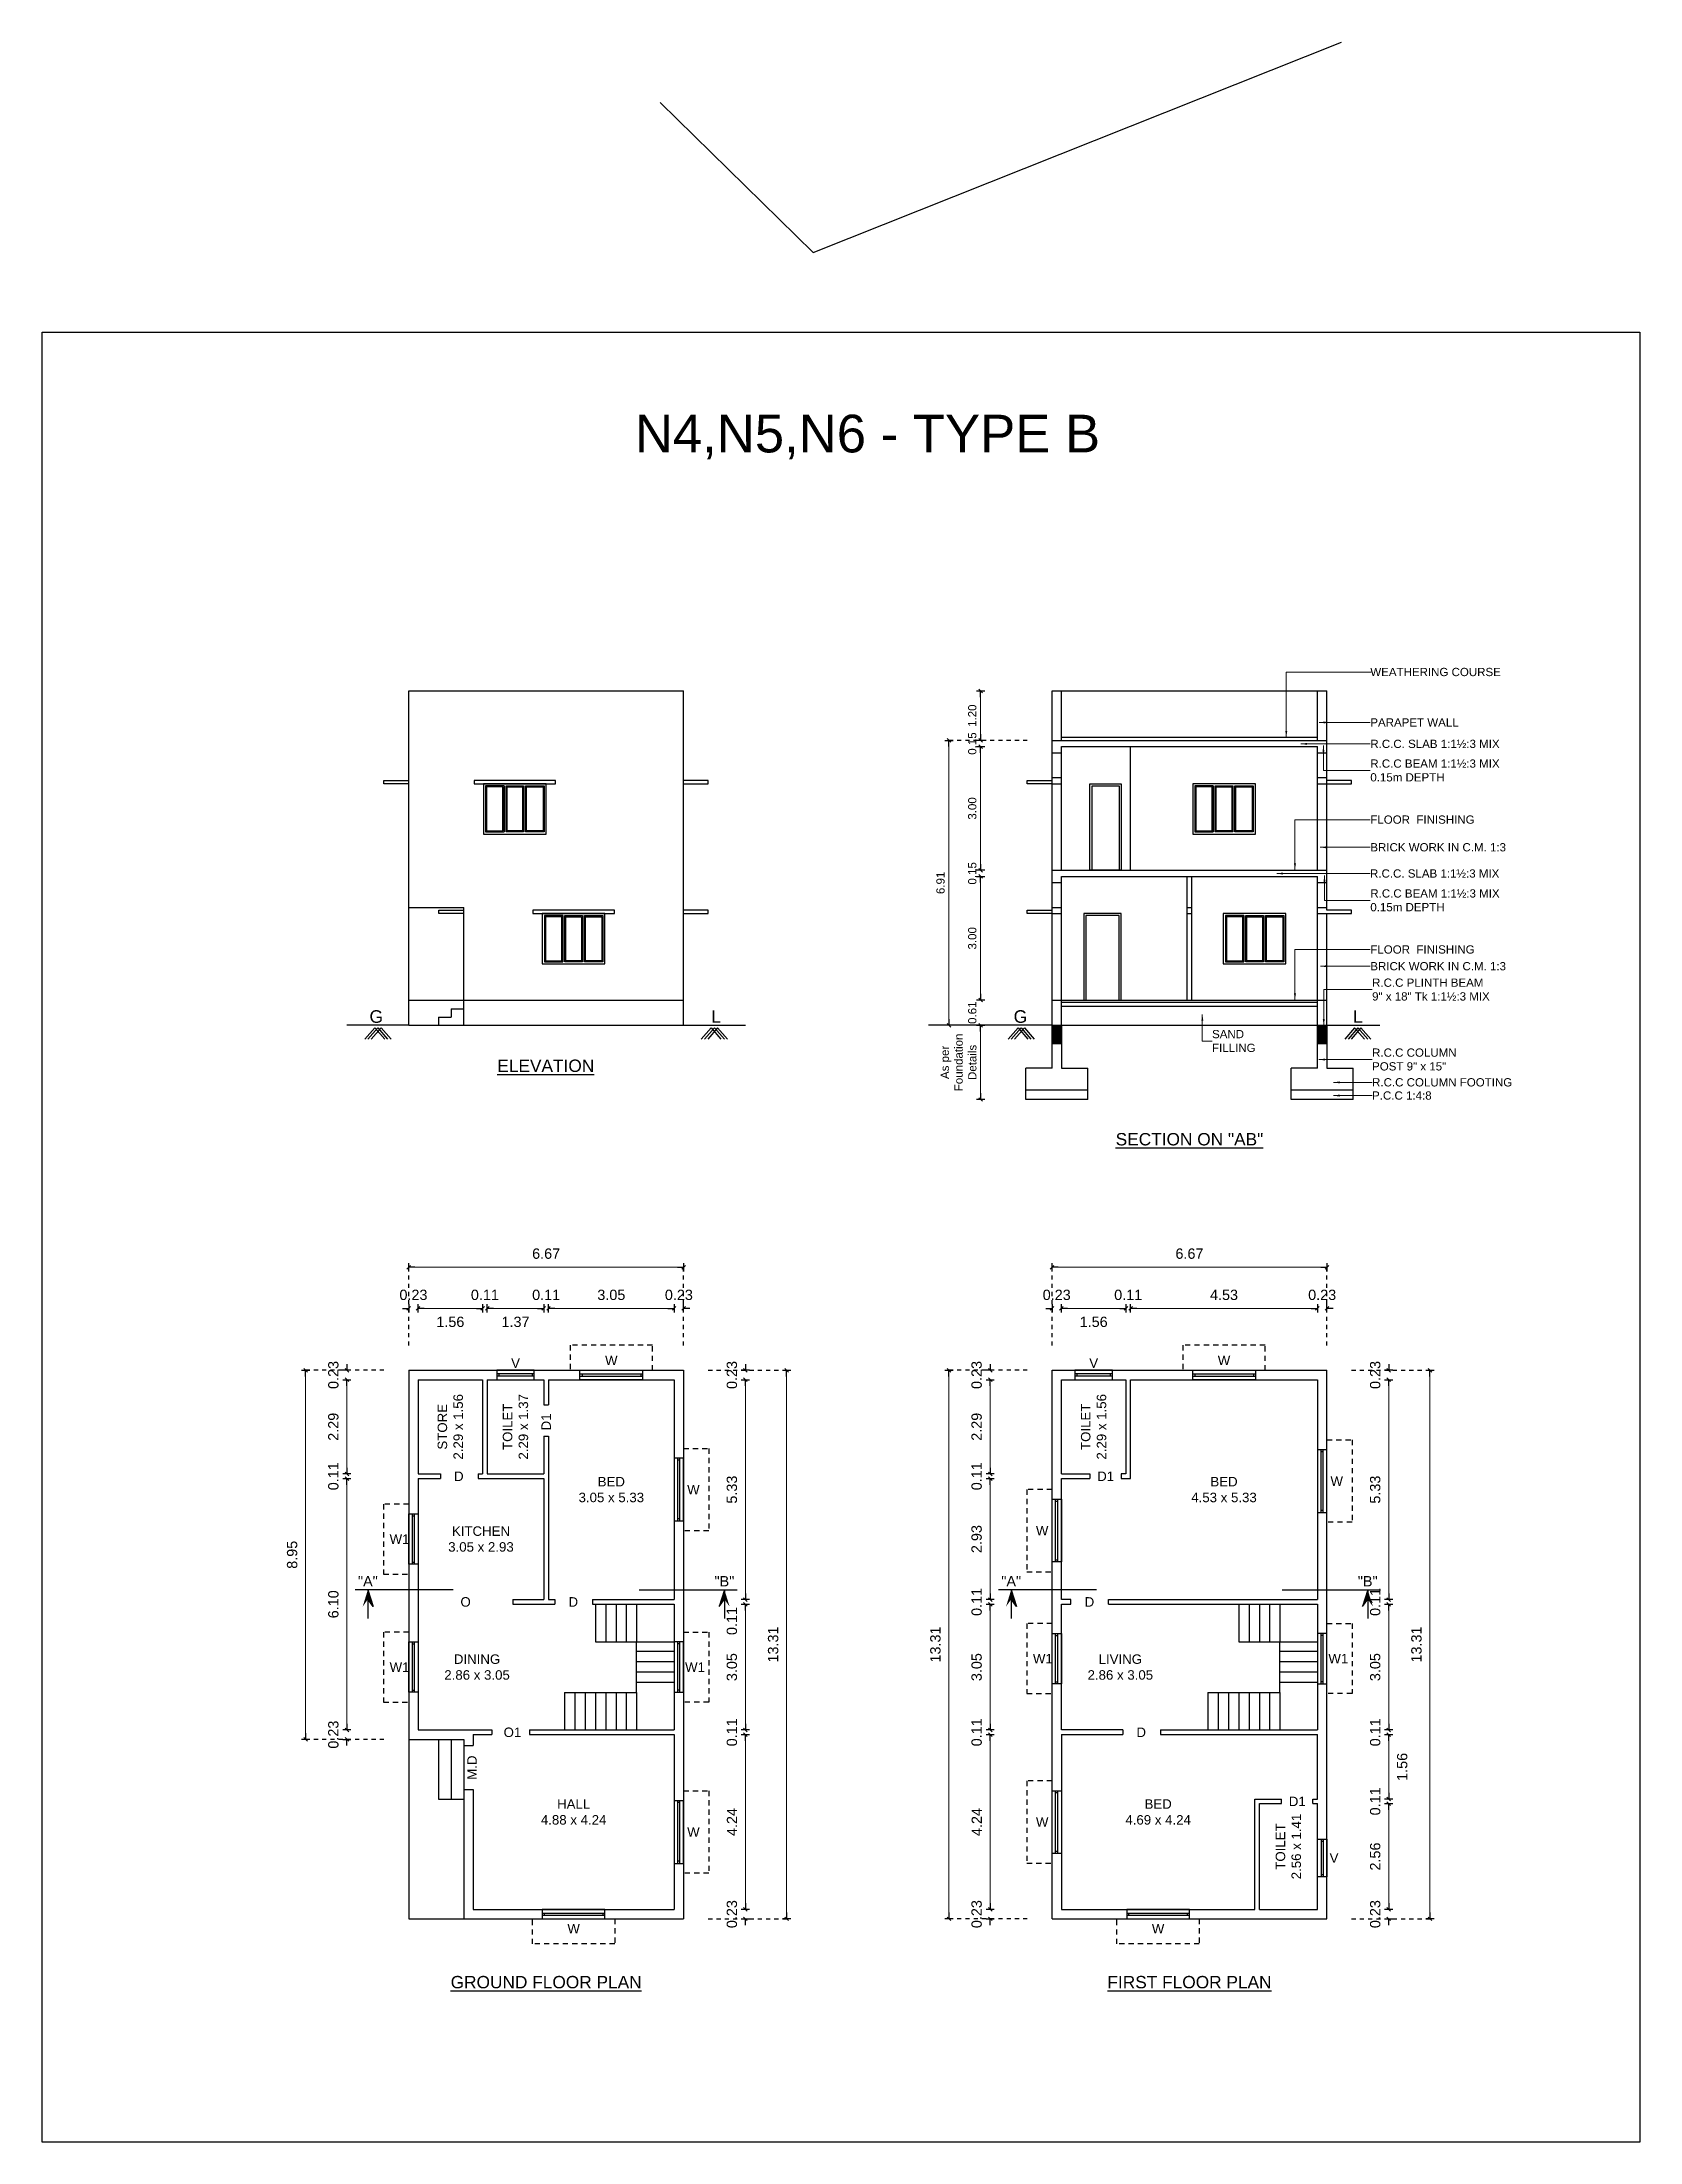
# Model space of a CAD drawing. Header units: metres. Extents: x 1126 to 1595, y 117 to 472.
# Drawn here: x 1342.6 to 1381.4, y 413.7 to 464.6 of the extents above; entities that cross this region are included whole.
import ezdxf
from ezdxf.enums import TextEntityAlignment as Align

# ---------------------------------------------------------------- set-up
doc = ezdxf.new("R2010")
doc.units = ezdxf.units.M
doc.linetypes.add('DOT', pattern=[0.25, 0, -0.25])
doc.linetypes.add('HIDDEN', pattern=[9.525, 6.35, -3.175])
for name, color, linetype in [('hat', 252, 'Continuous'), ('Sunshade', 8, 'HIDDEN'), ('TEXT', 7, 'Continuous'), ('Ventilator', 7, 'HIDDEN'), ('Window', 7, 'Continuous')]:
    doc.layers.add(name, color=color, linetype=linetype)
doc.styles.add('ARIAL', font='arial.ttf')
doc.styles.get("Standard").update_dxf_attribs({"font": 'arial.ttf', "height": 0.23})
doc.dimstyles.new('FLOOR DIM', dxfattribs={"dimtxt": 0.2, "dimasz": 0.05, "dimexe": 0.075, "dimexo": 0.3, "dimgap": 0.025, "dimtad": 0, "dimzin": 3, "dimdsep": 46, "dimtxsty": 'ARIAL', "dimblk": 'JM1', "dimcen": -0.09, "dimclrd": 5, "dimclre": 250, "dimclrt": 3, "dimazin": 0, "dimtfac": 0.65, "dimtix": 1, "dimtofl": 0, "dimtmove": 0, "dimatfit": 2, "dimfxl": 0, "dimfrac": 1, "dimtolj": 1, "dimlwd": 18, "dimlwe": -1, "dimarcsym": 0})

msp = doc.modelspace()

# ---------------------------------------------------------------- texts
at = {"color": 7}
msp.add_text('N4,N5,N6 - TYPE B', height=0.9144, dxfattribs=at).set_placement((1356.993, 454.681))
at = {"color": 7, "style": 'ARIAL'}
for s, height, p in [('G', 0.305, (1350.721, 440.844)), ('L', 0.305, (1358.965, 440.844)), ('G', 0.305, (1366.346, 440.844)), ('L', 0.305, (1374.531, 440.844)), ('"A"', 0.25, (1350.517, 427.173)), ('"B"', 0.25, (1359.165, 427.173)), ('"A"', 0.25, (1366.122, 427.173)), ('"B"', 0.25, (1374.77, 427.173))]:
    msp.add_text(s, height=height, dxfattribs=at).set_placement(p, align=Align.CENTER)
at = {"char_height": 0.23, "attachment_point": 5, "rotation": 90}
for s, insert in [('STORE\\P2.29 x 1.56', (1352.517, 431.044)), ('TOILET\\P2.29 x 1.37', (1354.098, 431.044)), ('TOILET\\P2.29 x 1.56', (1368.122, 431.044)), ('TOILET\\P2.56 x 1.41', (1372.846, 420.862))]:
    msp.add_mtext(s, dxfattribs=dict(at, insert=insert))
at = {"char_height": 0.23, "attachment_point": 5}
for s, insert in [('BED\\P3.05 x 5.33', (1356.422, 429.52)), ('BED\\P4.53 x 5.33', (1371.284, 429.52)), ('KITCHEN\\P3.05 x 2.93', (1353.26, 428.32)), ('DINING\\P2.86 x 3.05', (1353.165, 425.214)), ('LIVING\\P2.86 x 3.05', (1368.769, 425.214)), ('HALL\\P4.88 x 4.24', (1355.508, 421.699)), ('BED\\P4.69 x 4.24', (1369.686, 421.699))]:
    msp.add_mtext(s, dxfattribs=dict(at, insert=insert))
at = {"layer": 'TEXT', "style": 'ARIAL'}
for s, rotation, p in [('V', 359.998, (1354.099, 432.588)), ('V', 359.998, (1368.123, 432.588)), ('D1', 90, (1354.841, 431.162)), ('D', 0.002, (1352.723, 429.844)), ('D1', 0.002, (1368.413, 429.844)), ('O', 0.002, (1352.887, 426.796)), ('D', 0.002, (1355.5, 426.796)), ('D', 0.002, (1368.02, 426.796)), ('O1', 0.002, (1354.023, 423.633)), ('D', 0.002, (1369.276, 423.633)), ('M.D', 90, (1353.042, 422.776)), ('D1', 0.002, (1373.061, 421.957))]:
    msp.add_text(s, height=0.23, rotation=rotation, dxfattribs=at).set_placement(p, align=Align.MIDDLE_CENTER)
for s, p in [('W', (1356.422, 432.654)), ('W', (1371.284, 432.654)), ('W', (1358.413, 429.52)), ('W', (1374.018, 429.726)), ('W1', (1351.285, 428.319)), ('W', (1366.873, 428.526)), ('W1', (1366.89, 425.42)), ('W1', (1374.057, 425.42)), ('W1', (1351.285, 425.213)), ('W1', (1358.452, 425.213)), ('W', (1358.413, 421.214)), ('W', (1366.873, 421.456)), ('V', (1373.953, 420.583)), ('W', (1355.508, 418.87)), ('W', (1369.685, 418.87))]:
    msp.add_text(s, height=0.23, dxfattribs=at).set_placement(p, align=Align.MIDDLE_CENTER)
for s, insert, char_height, width, attachment_point in [('WEATHERING COURSE', (1374.833, 449.353), 0.2, 3.29403, 4), ('PARAPET WALL', (1374.833, 448.131), 0.2, 2.23428, 4), ('R.C.C. SLAB 1:1½:3 MIX', (1374.833, 447.61), 0.2, 3.26522, 4), ('R.C.C BEAM 1:1½:3 MIX 0.15m DEPTH  ', (1374.833, 446.965), 0.2, 3.22007, 4), ('FLOOR  FINISHING', (1374.833, 445.772), 0.2, 2.57289, 4), ('BRICK WORK IN C.M. 1:3', (1374.833, 445.101), 0.2, 3.31312, 4), ('R.C.C. SLAB 1:1½:3 MIX', (1374.826, 444.465), 0.2, 3.24741, 4), ('R.C.C BEAM 1:1½:3 MIX 0.15m DEPTH  ', (1374.833, 443.815), 0.2, 3.17084, 4), ('FLOOR  FINISHING', (1374.833, 442.622), 0.2, 2.59421, 4), ('FLOOR  FINISHING', (1374.833, 442.622), 0.2, 2.59421, 4), ('FLOOR  FINISHING', (1374.833, 442.622), 0.2, 2.57289, 4), ('BRICK WORK IN C.M. 1:3', (1374.833, 442.216), 0.2, 3.47959, 4), ('BRICK WORK IN C.M. 1:3', (1374.833, 442.216), 0.2, 3.47959, 4), ('\\A1;R.C.C PLINTH BEAM 9" x 18" Tk 1:1½:3 MIX ', (1374.876, 441.65), 0.2, 2.90178, 4), ('SAND\\PFILLING', (1370.994, 440.402), 0.2, 1.14023, 4), ('\\pt2.6;R.C.C COLUMN\\P\\ptz;POST 9" x 15"', (1374.876, 439.953), 0.2, 2.14995, 4), ('{\\fArial|b0|i0|c0|p18;\\LELEVATION}', (1354.832, 439.8), 0.3, 2.32094, 5), ('R.C.C COLUMN FOOTING', (1374.876, 439.399), 0.2, 3.51493, 4), ('P.C.C 1:4:8', (1374.876, 439.079), 0.2, 1.79468, 4), ('{\\fArial|b0|i0|c0|p18;\\LSECTION ON "AB"}', (1370.446, 438.018), 0.3, 3.8362, 5), ('{\\fArial|b0|i0|c0|p18;\\LGROUND FLOOR PLAN\\l }', (1354.841, 417.57), 0.3, 4.78593, 5), ('{\\fArial|b0|i0|c0|p18;\\LFIRST FLOOR PLAN\\l }', (1370.446, 417.57), 0.3, 4.78593, 5)]:
    msp.add_mtext(s, dxfattribs=dict(at, insert=insert, char_height=char_height, width=width, attachment_point=attachment_point))

# ---------------------------------------------------------------- blocks, each defined once
blk = doc.blocks.new('JM1')
at = {"color": 2}
for p, q in [((-3, 0), (0, 0)), ((-0.88, -0.88), (0.88, 0.88)), ((0, 2), (0, -2))]:
    blk.add_line(p, q, dxfattribs=at)
blk = doc.blocks.new('*D790')
at = {"color": 5, "lineweight": 18}
for p, q in [((1351.457, 433.915), (1351.407, 433.915)), ((1351.786, 433.915), (1351.836, 433.915))]:
    blk.add_line(p, q, dxfattribs=at)
at = {"layer": 'Defpoints', "color": 0}
for p in [(1351.507, 433.915), (1351.507, 432.415), (1351.736, 432.187)]:
    blk.add_point(p, dxfattribs=at)
at = {"color": 5, "lineweight": 18, "xscale": 0.05, "yscale": 0.05, "zscale": 0.05}
blk.add_blockref('JM1', (1351.507, 433.915), dxfattribs=at)
at = {"color": 5, "lineweight": 18, "xscale": 0.05, "yscale": 0.05, "zscale": 0.05, "rotation": 180}
blk.add_blockref('JM1', (1351.736, 433.915), dxfattribs=at)
at = {"color": 3, "insert": (1351.622, 434.243), "char_height": 0.25, "attachment_point": 5, "style": 'ARIAL'}
blk.add_mtext('\\A1;0.23', dxfattribs=at)
blk = doc.blocks.new('*D791')
at = {"color": 250, "linetype": 'DOT', "ltscale": 0.25}
for p, q in [((1350.907, 432.415), (1348.932, 432.415)), ((1350.907, 423.462), (1348.932, 423.462))]:
    blk.add_line(p, q, dxfattribs=at)
at = {"color": 5, "lineweight": 18, "ltscale": 0.25}
blk.add_line((1349.007, 432.365), (1349.007, 423.512), dxfattribs=at)
at = {"layer": 'Defpoints', "color": 0, "linetype": 'ByBlock', "ltscale": 0.25}
for p in [(1351.507, 432.415), (1349.007, 423.462), (1351.507, 423.462)]:
    blk.add_point(p, dxfattribs=at)
at = {"color": 5, "linetype": 'ByBlock', "lineweight": 18, "ltscale": 0.25, "xscale": 0.05, "yscale": 0.05, "zscale": 0.05}
for p, rotation in [((1349.007, 432.415), 90), ((1349.007, 423.462), 270)]:
    blk.add_blockref('JM1', p, dxfattribs=dict(at, rotation=rotation))
at = {"color": 3, "linetype": 'ByBlock', "ltscale": 0.25, "insert": (1348.68, 427.939), "char_height": 0.25, "attachment_point": 5, "rotation": 90, "style": 'ARIAL'}
blk.add_mtext('\\A1;8.95', dxfattribs=at)
blk = doc.blocks.new('*D792')
at = {"color": 250, "linetype": 'DOT', "ltscale": 0.25}
for p, q in [((1351.507, 433.015), (1351.507, 434.99)), ((1358.175, 433.015), (1358.175, 434.99))]:
    blk.add_line(p, q, dxfattribs=at)
at = {"color": 5, "lineweight": 18, "ltscale": 0.25}
blk.add_line((1351.557, 434.915), (1358.125, 434.915), dxfattribs=at)
at = {"layer": 'Defpoints', "color": 0, "linetype": 'ByBlock', "ltscale": 0.25}
for p in [(1358.175, 434.915), (1351.507, 432.415), (1358.175, 432.415)]:
    blk.add_point(p, dxfattribs=at)
at = {"color": 5, "linetype": 'ByBlock', "lineweight": 18, "ltscale": 0.25, "xscale": 0.05, "yscale": 0.05, "zscale": 0.05, "rotation": 180}
blk.add_blockref('JM1', (1351.507, 434.915), dxfattribs=at)
at = {"color": 5, "linetype": 'ByBlock', "lineweight": 18, "ltscale": 0.25, "xscale": 0.05, "yscale": 0.05, "zscale": 0.05}
blk.add_blockref('JM1', (1358.175, 434.915), dxfattribs=at)
at = {"color": 3, "linetype": 'ByBlock', "ltscale": 0.25, "insert": (1354.841, 435.243), "char_height": 0.25, "attachment_point": 5, "style": 'ARIAL'}
blk.add_mtext('\\A1;6.67', dxfattribs=at)
blk = doc.blocks.new('*D793')
at = {"color": 5, "lineweight": 18, "ltscale": 50}
for p, q in [((1350.007, 432.465), (1350.007, 432.515)), ((1350.007, 432.137), (1350.007, 432.087))]:
    blk.add_line(p, q, dxfattribs=at)
at = {"layer": 'Defpoints', "color": 0, "ltscale": 50}
for p in [(1350.007, 432.415), (1351.507, 432.415), (1351.736, 432.187)]:
    blk.add_point(p, dxfattribs=at)
at = {"color": 5, "lineweight": 18, "ltscale": 50, "xscale": 0.05, "yscale": 0.05, "zscale": 0.05}
for p, rotation in [((1350.007, 432.415), 270), ((1350.007, 432.187), 90)]:
    blk.add_blockref('JM1', p, dxfattribs=dict(at, rotation=rotation))
at = {"color": 3, "ltscale": 50, "insert": (1349.68, 432.301), "char_height": 0.25, "attachment_point": 5, "rotation": 90, "style": 'ARIAL'}
blk.add_mtext('\\A1;0.23', dxfattribs=at)
blk = doc.blocks.new('*D794')
at = {"color": 5, "lineweight": 18}
blk.add_line((1350.007, 432.137), (1350.007, 429.951), dxfattribs=at)
at = {"layer": 'Defpoints', "color": 0}
for p in [(1351.736, 432.187), (1350.007, 429.901), (1351.736, 429.901)]:
    blk.add_point(p, dxfattribs=at)
at = {"color": 5, "lineweight": 18, "xscale": 0.05, "yscale": 0.05, "zscale": 0.05}
for p, rotation in [((1350.007, 432.187), 90), ((1350.007, 429.901), 270)]:
    blk.add_blockref('JM1', p, dxfattribs=dict(at, rotation=rotation))
at = {"color": 3, "insert": (1349.68, 431.044), "char_height": 0.25, "attachment_point": 5, "rotation": 90, "style": 'ARIAL'}
blk.add_mtext('\\A1;2.29', dxfattribs=at)
blk = doc.blocks.new('*D795')
at = {"color": 5, "lineweight": 18}
for p, q in [((1350.007, 429.951), (1350.007, 430.001)), ((1350.007, 429.736), (1350.007, 429.686))]:
    blk.add_line(p, q, dxfattribs=at)
at = {"layer": 'Defpoints', "color": 0}
for p in [(1350.007, 429.786), (1351.736, 429.901), (1351.736, 429.786)]:
    blk.add_point(p, dxfattribs=at)
at = {"color": 5, "lineweight": 18, "xscale": 0.05, "yscale": 0.05, "zscale": 0.05}
for p, rotation in [((1350.007, 429.901), 270), ((1350.007, 429.786), 90)]:
    blk.add_blockref('JM1', p, dxfattribs=dict(at, rotation=rotation))
at = {"color": 3, "insert": (1349.68, 429.844), "char_height": 0.25, "attachment_point": 5, "rotation": 90, "style": 'ARIAL'}
blk.add_mtext('\\A1;0.11', dxfattribs=at)
blk = doc.blocks.new('*D796')
at = {"color": 5, "lineweight": 18}
blk.add_line((1350.007, 429.736), (1350.007, 423.74), dxfattribs=at)
at = {"layer": 'Defpoints', "color": 0}
for p in [(1351.736, 429.786), (1350.007, 423.69), (1351.736, 423.69)]:
    blk.add_point(p, dxfattribs=at)
at = {"color": 5, "lineweight": 18, "xscale": 0.05, "yscale": 0.05, "zscale": 0.05}
for p, rotation in [((1350.007, 429.786), 90), ((1350.007, 423.69), 270)]:
    blk.add_blockref('JM1', p, dxfattribs=dict(at, rotation=rotation))
at = {"color": 3, "insert": (1349.68, 426.738), "char_height": 0.25, "attachment_point": 5, "rotation": 90, "style": 'ARIAL'}
blk.add_mtext('\\A1;6.10', dxfattribs=at)
blk = doc.blocks.new('*D797')
at = {"color": 5, "lineweight": 18}
for p, q in [((1350.007, 423.74), (1350.007, 423.79)), ((1350.007, 423.412), (1350.007, 423.362))]:
    blk.add_line(p, q, dxfattribs=at)
at = {"layer": 'Defpoints', "color": 0}
for p in [(1350.007, 423.462), (1351.507, 423.462), (1351.736, 423.69)]:
    blk.add_point(p, dxfattribs=at)
at = {"color": 5, "lineweight": 18, "xscale": 0.05, "yscale": 0.05, "zscale": 0.05}
for p, rotation in [((1350.007, 423.69), 270), ((1350.007, 423.462), 90)]:
    blk.add_blockref('JM1', p, dxfattribs=dict(at, rotation=rotation))
at = {"color": 3, "insert": (1349.68, 423.576), "char_height": 0.25, "attachment_point": 5, "rotation": 90, "style": 'ARIAL'}
blk.add_mtext('\\A1;0.23', dxfattribs=at)
blk = doc.blocks.new('*D798')
at = {"color": 250, "linetype": 'DOT', "ltscale": 0.25}
for p, q in [((1358.775, 432.415), (1360.75, 432.415)), ((1358.775, 419.108), (1360.75, 419.108))]:
    blk.add_line(p, q, dxfattribs=at)
at = {"color": 5, "lineweight": 18, "ltscale": 0.25}
blk.add_line((1360.675, 432.365), (1360.675, 419.158), dxfattribs=at)
at = {"layer": 'Defpoints', "color": 0, "linetype": 'ByBlock', "ltscale": 0.25}
for p in [(1358.175, 432.415), (1358.175, 419.108), (1360.675, 419.108)]:
    blk.add_point(p, dxfattribs=at)
at = {"color": 5, "linetype": 'ByBlock', "lineweight": 18, "ltscale": 0.25, "xscale": 0.05, "yscale": 0.05, "zscale": 0.05}
for p, rotation in [((1360.675, 432.415), 90), ((1360.675, 419.108), 270)]:
    blk.add_blockref('JM1', p, dxfattribs=dict(at, rotation=rotation))
at = {"color": 3, "linetype": 'ByBlock', "ltscale": 0.25, "insert": (1360.347, 425.762), "char_height": 0.25, "attachment_point": 5, "rotation": 90, "style": 'ARIAL'}
blk.add_mtext('\\A1;13.31', dxfattribs=at)
blk = doc.blocks.new('*D799')
at = {"color": 5, "lineweight": 18, "ltscale": 50}
for p, q in [((1359.675, 432.465), (1359.675, 432.515)), ((1359.675, 432.137), (1359.675, 432.087))]:
    blk.add_line(p, q, dxfattribs=at)
at = {"layer": 'Defpoints', "color": 0, "ltscale": 50}
for p in [(1357.946, 432.187), (1358.175, 432.415), (1359.675, 432.415)]:
    blk.add_point(p, dxfattribs=at)
at = {"color": 5, "lineweight": 18, "ltscale": 50, "xscale": 0.05, "yscale": 0.05, "zscale": 0.05}
for p, rotation in [((1359.675, 432.415), 270), ((1359.675, 432.187), 90)]:
    blk.add_blockref('JM1', p, dxfattribs=dict(at, rotation=rotation))
at = {"color": 3, "ltscale": 50, "insert": (1359.347, 432.301), "char_height": 0.25, "attachment_point": 5, "rotation": 90, "style": 'ARIAL'}
blk.add_mtext('\\A1;0.23', dxfattribs=at)
blk = doc.blocks.new('*D800')
at = {"color": 5, "lineweight": 18}
blk.add_line((1351.786, 433.915), (1353.248, 433.915), dxfattribs=at)
at = {"layer": 'Defpoints', "color": 0}
for p in [(1353.298, 433.915), (1351.736, 432.187), (1353.298, 432.187)]:
    blk.add_point(p, dxfattribs=at)
at = {"color": 5, "lineweight": 18, "xscale": 0.05, "yscale": 0.05, "zscale": 0.05, "rotation": 180}
blk.add_blockref('JM1', (1351.736, 433.915), dxfattribs=at)
at = {"color": 5, "lineweight": 18, "xscale": 0.05, "yscale": 0.05, "zscale": 0.05}
blk.add_blockref('JM1', (1353.298, 433.915), dxfattribs=at)
at = {"color": 3, "insert": (1352.517, 433.588), "char_height": 0.25, "attachment_point": 5, "style": 'ARIAL'}
blk.add_mtext('\\A1;1.56', dxfattribs=at)
blk = doc.blocks.new('*D801')
at = {"color": 5, "lineweight": 18}
for p, q in [((1353.248, 433.915), (1353.198, 433.915)), ((1353.462, 433.915), (1353.512, 433.915))]:
    blk.add_line(p, q, dxfattribs=at)
at = {"layer": 'Defpoints', "color": 0}
for p in [(1353.412, 433.915), (1353.298, 432.187), (1353.412, 432.187)]:
    blk.add_point(p, dxfattribs=at)
at = {"color": 5, "lineweight": 18, "xscale": 0.05, "yscale": 0.05, "zscale": 0.05}
blk.add_blockref('JM1', (1353.298, 433.915), dxfattribs=at)
at = {"color": 5, "lineweight": 18, "xscale": 0.05, "yscale": 0.05, "zscale": 0.05, "rotation": 180}
blk.add_blockref('JM1', (1353.412, 433.915), dxfattribs=at)
at = {"color": 3, "insert": (1353.355, 434.243), "char_height": 0.25, "attachment_point": 5, "style": 'ARIAL'}
blk.add_mtext('\\A1;0.11', dxfattribs=at)
blk = doc.blocks.new('*D802')
at = {"color": 5, "lineweight": 18}
blk.add_line((1353.462, 433.915), (1354.734, 433.915), dxfattribs=at)
at = {"layer": 'Defpoints', "color": 0}
for p in [(1354.784, 433.915), (1353.412, 432.187), (1354.784, 432.187)]:
    blk.add_point(p, dxfattribs=at)
at = {"color": 5, "lineweight": 18, "xscale": 0.05, "yscale": 0.05, "zscale": 0.05, "rotation": 180}
blk.add_blockref('JM1', (1353.412, 433.915), dxfattribs=at)
at = {"color": 5, "lineweight": 18, "xscale": 0.05, "yscale": 0.05, "zscale": 0.05}
blk.add_blockref('JM1', (1354.784, 433.915), dxfattribs=at)
at = {"color": 3, "insert": (1354.098, 433.588), "char_height": 0.25, "attachment_point": 5, "style": 'ARIAL'}
blk.add_mtext('\\A1;1.37', dxfattribs=at)
blk = doc.blocks.new('*D803')
at = {"color": 5, "lineweight": 18}
for p, q in [((1354.734, 433.915), (1354.684, 433.915)), ((1354.948, 433.915), (1354.998, 433.915))]:
    blk.add_line(p, q, dxfattribs=at)
at = {"layer": 'Defpoints', "color": 0}
for p in [(1354.898, 433.915), (1354.784, 432.187), (1354.898, 432.187)]:
    blk.add_point(p, dxfattribs=at)
at = {"color": 5, "lineweight": 18, "xscale": 0.05, "yscale": 0.05, "zscale": 0.05}
blk.add_blockref('JM1', (1354.784, 433.915), dxfattribs=at)
at = {"color": 5, "lineweight": 18, "xscale": 0.05, "yscale": 0.05, "zscale": 0.05, "rotation": 180}
blk.add_blockref('JM1', (1354.898, 433.915), dxfattribs=at)
at = {"color": 3, "insert": (1354.841, 434.243), "char_height": 0.25, "attachment_point": 5, "style": 'ARIAL'}
blk.add_mtext('\\A1;0.11', dxfattribs=at)
blk = doc.blocks.new('*D804')
at = {"color": 5, "lineweight": 18}
blk.add_line((1354.948, 433.915), (1357.896, 433.915), dxfattribs=at)
at = {"layer": 'Defpoints', "color": 0}
for p in [(1357.946, 433.915), (1354.898, 432.187), (1357.946, 432.187)]:
    blk.add_point(p, dxfattribs=at)
at = {"color": 5, "lineweight": 18, "xscale": 0.05, "yscale": 0.05, "zscale": 0.05, "rotation": 180}
blk.add_blockref('JM1', (1354.898, 433.915), dxfattribs=at)
at = {"color": 5, "lineweight": 18, "xscale": 0.05, "yscale": 0.05, "zscale": 0.05}
blk.add_blockref('JM1', (1357.946, 433.915), dxfattribs=at)
at = {"color": 3, "insert": (1356.422, 434.243), "char_height": 0.25, "attachment_point": 5, "style": 'ARIAL'}
blk.add_mtext('\\A1;3.05', dxfattribs=at)
blk = doc.blocks.new('*D805')
at = {"color": 5, "lineweight": 18}
for p, q in [((1357.896, 433.915), (1357.846, 433.915)), ((1358.225, 433.915), (1358.275, 433.915))]:
    blk.add_line(p, q, dxfattribs=at)
at = {"layer": 'Defpoints', "color": 0}
for p in [(1358.175, 433.915), (1357.946, 432.187), (1358.175, 432.415)]:
    blk.add_point(p, dxfattribs=at)
at = {"color": 5, "lineweight": 18, "xscale": 0.05, "yscale": 0.05, "zscale": 0.05}
blk.add_blockref('JM1', (1357.946, 433.915), dxfattribs=at)
at = {"color": 5, "lineweight": 18, "xscale": 0.05, "yscale": 0.05, "zscale": 0.05, "rotation": 180}
blk.add_blockref('JM1', (1358.175, 433.915), dxfattribs=at)
at = {"color": 3, "insert": (1358.061, 434.243), "char_height": 0.25, "attachment_point": 5, "style": 'ARIAL'}
blk.add_mtext('\\A1;0.23', dxfattribs=at)
blk = doc.blocks.new('*D806')
at = {"color": 5, "lineweight": 18}
blk.add_line((1359.675, 432.137), (1359.675, 426.903), dxfattribs=at)
at = {"layer": 'Defpoints', "color": 0}
for p in [(1357.946, 432.187), (1357.946, 426.853), (1359.675, 426.853)]:
    blk.add_point(p, dxfattribs=at)
at = {"color": 5, "lineweight": 18, "xscale": 0.05, "yscale": 0.05, "zscale": 0.05}
for p, rotation in [((1359.675, 432.187), 90), ((1359.675, 426.853), 270)]:
    blk.add_blockref('JM1', p, dxfattribs=dict(at, rotation=rotation))
at = {"color": 3, "insert": (1359.347, 429.52), "char_height": 0.25, "attachment_point": 5, "rotation": 90, "style": 'ARIAL'}
blk.add_mtext('\\A1;5.33', dxfattribs=at)
blk = doc.blocks.new('*D807')
at = {"color": 5, "lineweight": 18}
for p, q in [((1359.675, 426.903), (1359.675, 426.953)), ((1359.675, 426.688), (1359.675, 426.638))]:
    blk.add_line(p, q, dxfattribs=at)
at = {"layer": 'Defpoints', "color": 0}
for p in [(1357.946, 426.853), (1357.946, 426.738), (1359.675, 426.738)]:
    blk.add_point(p, dxfattribs=at)
at = {"color": 5, "lineweight": 18, "xscale": 0.05, "yscale": 0.05, "zscale": 0.05}
for p, rotation in [((1359.675, 426.853), 270), ((1359.675, 426.738), 90)]:
    blk.add_blockref('JM1', p, dxfattribs=dict(at, rotation=rotation))
at = {"color": 3, "insert": (1359.347, 426.332), "char_height": 0.25, "attachment_point": 5, "rotation": 90, "style": 'ARIAL'}
blk.add_mtext('\\A1;0.11', dxfattribs=at)
blk = doc.blocks.new('*D808')
at = {"color": 5, "lineweight": 18}
blk.add_line((1359.675, 426.688), (1359.675, 423.74), dxfattribs=at)
at = {"layer": 'Defpoints', "color": 0}
for p in [(1357.946, 426.738), (1357.946, 423.69), (1359.675, 423.69)]:
    blk.add_point(p, dxfattribs=at)
at = {"color": 5, "lineweight": 18, "xscale": 0.05, "yscale": 0.05, "zscale": 0.05}
for p, rotation in [((1359.675, 426.738), 90), ((1359.675, 423.69), 270)]:
    blk.add_blockref('JM1', p, dxfattribs=dict(at, rotation=rotation))
at = {"color": 3, "insert": (1359.347, 425.214), "char_height": 0.25, "attachment_point": 5, "rotation": 90, "style": 'ARIAL'}
blk.add_mtext('\\A1;3.05', dxfattribs=at)
blk = doc.blocks.new('*D809')
at = {"color": 5, "lineweight": 18}
for p, q in [((1359.675, 423.74), (1359.675, 423.79)), ((1359.675, 423.526), (1359.675, 423.476))]:
    blk.add_line(p, q, dxfattribs=at)
at = {"layer": 'Defpoints', "color": 0}
for p in [(1357.946, 423.69), (1357.946, 423.576), (1359.675, 423.576)]:
    blk.add_point(p, dxfattribs=at)
at = {"color": 5, "lineweight": 18, "xscale": 0.05, "yscale": 0.05, "zscale": 0.05}
for p, rotation in [((1359.675, 423.69), 270), ((1359.675, 423.576), 90)]:
    blk.add_blockref('JM1', p, dxfattribs=dict(at, rotation=rotation))
at = {"color": 3, "insert": (1359.347, 423.633), "char_height": 0.25, "attachment_point": 5, "rotation": 90, "style": 'ARIAL'}
blk.add_mtext('\\A1;0.11', dxfattribs=at)
blk = doc.blocks.new('*D810')
at = {"color": 5, "lineweight": 18}
blk.add_line((1359.675, 423.526), (1359.675, 419.387), dxfattribs=at)
at = {"layer": 'Defpoints', "color": 0}
for p in [(1357.946, 423.576), (1357.946, 419.337), (1359.675, 419.337)]:
    blk.add_point(p, dxfattribs=at)
at = {"color": 5, "lineweight": 18, "xscale": 0.05, "yscale": 0.05, "zscale": 0.05}
for p, rotation in [((1359.675, 423.576), 90), ((1359.675, 419.337), 270)]:
    blk.add_blockref('JM1', p, dxfattribs=dict(at, rotation=rotation))
at = {"color": 3, "insert": (1359.349, 421.456), "char_height": 0.25, "attachment_point": 5, "rotation": 90, "style": 'ARIAL'}
blk.add_mtext('\\A1;4.24', dxfattribs=at)
blk = doc.blocks.new('*D811')
at = {"color": 5, "lineweight": 18}
for p, q in [((1359.675, 419.387), (1359.675, 419.437)), ((1359.675, 419.058), (1359.675, 419.008))]:
    blk.add_line(p, q, dxfattribs=at)
at = {"layer": 'Defpoints', "color": 0}
for p in [(1357.946, 419.337), (1358.175, 419.108), (1359.675, 419.108)]:
    blk.add_point(p, dxfattribs=at)
at = {"color": 5, "lineweight": 18, "xscale": 0.05, "yscale": 0.05, "zscale": 0.05}
for p, rotation in [((1359.675, 419.337), 270), ((1359.675, 419.108), 90)]:
    blk.add_blockref('JM1', p, dxfattribs=dict(at, rotation=rotation))
at = {"color": 3, "insert": (1359.347, 419.222), "char_height": 0.25, "attachment_point": 5, "rotation": 90, "style": 'ARIAL'}
blk.add_mtext('\\A1;0.23', dxfattribs=at)
blk = doc.blocks.new('*D812')
at = {"color": 250, "linetype": 'DOT', "ltscale": 0.25}
for p, q in [((1374.379, 432.415), (1376.354, 432.415)), ((1374.379, 419.108), (1376.354, 419.108))]:
    blk.add_line(p, q, dxfattribs=at)
at = {"color": 5, "lineweight": 18, "ltscale": 0.25}
blk.add_line((1376.279, 432.365), (1376.279, 419.158), dxfattribs=at)
at = {"layer": 'Defpoints', "color": 0, "linetype": 'ByBlock', "ltscale": 0.25}
for p in [(1373.779, 432.415), (1373.779, 419.108), (1376.279, 419.108)]:
    blk.add_point(p, dxfattribs=at)
at = {"color": 5, "linetype": 'ByBlock', "lineweight": 18, "ltscale": 0.25, "xscale": 0.05, "yscale": 0.05, "zscale": 0.05}
for p, rotation in [((1376.279, 432.415), 90), ((1376.279, 419.108), 270)]:
    blk.add_blockref('JM1', p, dxfattribs=dict(at, rotation=rotation))
at = {"color": 3, "linetype": 'ByBlock', "ltscale": 0.25, "insert": (1375.952, 425.762), "char_height": 0.25, "attachment_point": 5, "rotation": 90, "style": 'ARIAL'}
blk.add_mtext('\\A1;13.31', dxfattribs=at)
blk = doc.blocks.new('*D813')
at = {"color": 5, "lineweight": 18, "ltscale": 50}
for p, q in [((1375.279, 432.465), (1375.279, 432.515)), ((1375.279, 432.137), (1375.279, 432.087))]:
    blk.add_line(p, q, dxfattribs=at)
at = {"layer": 'Defpoints', "color": 0, "ltscale": 50}
for p in [(1373.551, 432.187), (1373.779, 432.415), (1375.279, 432.415)]:
    blk.add_point(p, dxfattribs=at)
at = {"color": 5, "lineweight": 18, "ltscale": 50, "xscale": 0.05, "yscale": 0.05, "zscale": 0.05}
for p, rotation in [((1375.279, 432.415), 270), ((1375.279, 432.187), 90)]:
    blk.add_blockref('JM1', p, dxfattribs=dict(at, rotation=rotation))
at = {"color": 3, "ltscale": 50, "insert": (1374.952, 432.301), "char_height": 0.25, "attachment_point": 5, "rotation": 90, "style": 'ARIAL'}
blk.add_mtext('\\A1;0.23', dxfattribs=at)
blk = doc.blocks.new('*D814')
at = {"color": 250, "linetype": 'DOT', "ltscale": 0.25}
for p, q in [((1367.112, 433.015), (1367.112, 434.99)), ((1373.779, 433.015), (1373.779, 434.99))]:
    blk.add_line(p, q, dxfattribs=at)
at = {"color": 5, "lineweight": 18, "ltscale": 0.25}
blk.add_line((1367.162, 434.915), (1373.729, 434.915), dxfattribs=at)
at = {"layer": 'Defpoints', "color": 0, "linetype": 'ByBlock', "ltscale": 0.25}
for p in [(1373.779, 434.915), (1367.112, 432.415), (1373.779, 432.415)]:
    blk.add_point(p, dxfattribs=at)
at = {"color": 5, "linetype": 'ByBlock', "lineweight": 18, "ltscale": 0.25, "xscale": 0.05, "yscale": 0.05, "zscale": 0.05, "rotation": 180}
blk.add_blockref('JM1', (1367.112, 434.915), dxfattribs=at)
at = {"color": 5, "linetype": 'ByBlock', "lineweight": 18, "ltscale": 0.25, "xscale": 0.05, "yscale": 0.05, "zscale": 0.05}
blk.add_blockref('JM1', (1373.779, 434.915), dxfattribs=at)
at = {"color": 3, "linetype": 'ByBlock', "ltscale": 0.25, "insert": (1370.446, 435.243), "char_height": 0.25, "attachment_point": 5, "style": 'ARIAL'}
blk.add_mtext('\\A1;6.67', dxfattribs=at)
blk = doc.blocks.new('*D815')
at = {"color": 5, "lineweight": 18}
for p, q in [((1373.501, 433.915), (1373.451, 433.915)), ((1373.829, 433.915), (1373.879, 433.915))]:
    blk.add_line(p, q, dxfattribs=at)
at = {"layer": 'Defpoints', "color": 0}
for p in [(1373.779, 433.915), (1373.551, 432.187), (1373.779, 432.415)]:
    blk.add_point(p, dxfattribs=at)
at = {"color": 5, "lineweight": 18, "xscale": 0.05, "yscale": 0.05, "zscale": 0.05}
blk.add_blockref('JM1', (1373.551, 433.915), dxfattribs=at)
at = {"color": 5, "lineweight": 18, "xscale": 0.05, "yscale": 0.05, "zscale": 0.05, "rotation": 180}
blk.add_blockref('JM1', (1373.779, 433.915), dxfattribs=at)
at = {"color": 3, "insert": (1373.665, 434.243), "char_height": 0.25, "attachment_point": 5, "style": 'ARIAL'}
blk.add_mtext('\\A1;0.23', dxfattribs=at)
blk = doc.blocks.new('*D816')
at = {"color": 5, "lineweight": 18}
blk.add_line((1373.501, 433.915), (1369.067, 433.915), dxfattribs=at)
at = {"layer": 'Defpoints', "color": 0}
for p in [(1369.017, 433.915), (1369.017, 432.187), (1373.551, 432.187)]:
    blk.add_point(p, dxfattribs=at)
at = {"color": 5, "lineweight": 18, "xscale": 0.05, "yscale": 0.05, "zscale": 0.05, "rotation": 180}
blk.add_blockref('JM1', (1369.017, 433.915), dxfattribs=at)
at = {"color": 5, "lineweight": 18, "xscale": 0.05, "yscale": 0.05, "zscale": 0.05}
blk.add_blockref('JM1', (1373.551, 433.915), dxfattribs=at)
at = {"color": 3, "insert": (1371.284, 434.243), "char_height": 0.25, "attachment_point": 5, "style": 'ARIAL'}
blk.add_mtext('\\A1;4.53', dxfattribs=at)
blk = doc.blocks.new('*D817')
at = {"color": 5, "lineweight": 18}
for p, q in [((1368.853, 433.915), (1368.803, 433.915)), ((1369.067, 433.915), (1369.117, 433.915))]:
    blk.add_line(p, q, dxfattribs=at)
at = {"layer": 'Defpoints', "color": 0}
for p in [(1368.903, 433.915), (1368.903, 432.187), (1369.017, 432.187)]:
    blk.add_point(p, dxfattribs=at)
at = {"color": 5, "lineweight": 18, "xscale": 0.05, "yscale": 0.05, "zscale": 0.05}
blk.add_blockref('JM1', (1368.903, 433.915), dxfattribs=at)
at = {"color": 5, "lineweight": 18, "xscale": 0.05, "yscale": 0.05, "zscale": 0.05, "rotation": 180}
blk.add_blockref('JM1', (1369.017, 433.915), dxfattribs=at)
at = {"color": 3, "insert": (1368.96, 434.243), "char_height": 0.25, "attachment_point": 5, "style": 'ARIAL'}
blk.add_mtext('\\A1;0.11', dxfattribs=at)
blk = doc.blocks.new('*D818')
at = {"color": 5, "lineweight": 18}
blk.add_line((1368.853, 433.915), (1367.391, 433.915), dxfattribs=at)
at = {"layer": 'Defpoints', "color": 0}
for p in [(1367.341, 433.915), (1367.341, 432.187), (1368.903, 432.187)]:
    blk.add_point(p, dxfattribs=at)
at = {"color": 5, "lineweight": 18, "xscale": 0.05, "yscale": 0.05, "zscale": 0.05, "rotation": 180}
blk.add_blockref('JM1', (1367.341, 433.915), dxfattribs=at)
at = {"color": 5, "lineweight": 18, "xscale": 0.05, "yscale": 0.05, "zscale": 0.05}
blk.add_blockref('JM1', (1368.903, 433.915), dxfattribs=at)
at = {"color": 3, "insert": (1368.122, 433.588), "char_height": 0.25, "attachment_point": 5, "style": 'ARIAL'}
blk.add_mtext('\\A1;1.56', dxfattribs=at)
blk = doc.blocks.new('*D819')
at = {"color": 5, "lineweight": 18}
for p, q in [((1367.062, 433.915), (1367.012, 433.915)), ((1367.391, 433.915), (1367.441, 433.915))]:
    blk.add_line(p, q, dxfattribs=at)
at = {"layer": 'Defpoints', "color": 0}
for p in [(1367.112, 433.915), (1367.112, 432.415), (1367.341, 432.187)]:
    blk.add_point(p, dxfattribs=at)
at = {"color": 5, "lineweight": 18, "xscale": 0.05, "yscale": 0.05, "zscale": 0.05}
blk.add_blockref('JM1', (1367.112, 433.915), dxfattribs=at)
at = {"color": 5, "lineweight": 18, "xscale": 0.05, "yscale": 0.05, "zscale": 0.05, "rotation": 180}
blk.add_blockref('JM1', (1367.341, 433.915), dxfattribs=at)
at = {"color": 3, "insert": (1367.226, 434.243), "char_height": 0.25, "attachment_point": 5, "style": 'ARIAL'}
blk.add_mtext('\\A1;0.23', dxfattribs=at)
blk = doc.blocks.new('*D820')
at = {"color": 5, "lineweight": 18}
blk.add_line((1375.279, 432.137), (1375.279, 426.903), dxfattribs=at)
at = {"layer": 'Defpoints', "color": 0}
for p in [(1373.551, 432.187), (1373.551, 426.853), (1375.279, 426.853)]:
    blk.add_point(p, dxfattribs=at)
at = {"color": 5, "lineweight": 18, "xscale": 0.05, "yscale": 0.05, "zscale": 0.05}
for p, rotation in [((1375.279, 432.187), 90), ((1375.279, 426.853), 270)]:
    blk.add_blockref('JM1', p, dxfattribs=dict(at, rotation=rotation))
at = {"color": 3, "insert": (1374.952, 429.52), "char_height": 0.25, "attachment_point": 5, "rotation": 90, "style": 'ARIAL'}
blk.add_mtext('\\A1;5.33', dxfattribs=at)
blk = doc.blocks.new('*D821')
at = {"color": 5, "lineweight": 18}
for p, q in [((1375.279, 426.903), (1375.279, 426.953)), ((1375.279, 426.688), (1375.279, 426.638))]:
    blk.add_line(p, q, dxfattribs=at)
at = {"layer": 'Defpoints', "color": 0}
for p in [(1373.551, 426.853), (1373.551, 426.738), (1375.279, 426.738)]:
    blk.add_point(p, dxfattribs=at)
at = {"color": 5, "lineweight": 18, "xscale": 0.05, "yscale": 0.05, "zscale": 0.05}
for p, rotation in [((1375.279, 426.853), 270), ((1375.279, 426.738), 90)]:
    blk.add_blockref('JM1', p, dxfattribs=dict(at, rotation=rotation))
at = {"color": 3, "insert": (1374.952, 426.796), "char_height": 0.25, "attachment_point": 5, "rotation": 90, "style": 'ARIAL'}
blk.add_mtext('\\A1;0.11', dxfattribs=at)
blk = doc.blocks.new('*D822')
at = {"color": 5, "lineweight": 18}
blk.add_line((1375.279, 426.688), (1375.279, 423.74), dxfattribs=at)
at = {"layer": 'Defpoints', "color": 0}
for p in [(1373.551, 426.738), (1373.551, 423.69), (1375.279, 423.69)]:
    blk.add_point(p, dxfattribs=at)
at = {"color": 5, "lineweight": 18, "xscale": 0.05, "yscale": 0.05, "zscale": 0.05}
for p, rotation in [((1375.279, 426.738), 90), ((1375.279, 423.69), 270)]:
    blk.add_blockref('JM1', p, dxfattribs=dict(at, rotation=rotation))
at = {"color": 3, "insert": (1374.952, 425.214), "char_height": 0.25, "attachment_point": 5, "rotation": 90, "style": 'ARIAL'}
blk.add_mtext('\\A1;3.05', dxfattribs=at)
blk = doc.blocks.new('*D823')
at = {"color": 5, "lineweight": 18}
for p, q in [((1375.279, 423.74), (1375.279, 423.79)), ((1375.279, 423.526), (1375.279, 423.476))]:
    blk.add_line(p, q, dxfattribs=at)
at = {"layer": 'Defpoints', "color": 0}
for p in [(1373.551, 423.69), (1373.551, 423.576), (1375.279, 423.576)]:
    blk.add_point(p, dxfattribs=at)
at = {"color": 5, "lineweight": 18, "xscale": 0.05, "yscale": 0.05, "zscale": 0.05}
for p, rotation in [((1375.279, 423.69), 270), ((1375.279, 423.576), 90)]:
    blk.add_blockref('JM1', p, dxfattribs=dict(at, rotation=rotation))
at = {"color": 3, "insert": (1374.952, 423.633), "char_height": 0.25, "attachment_point": 5, "rotation": 90, "style": 'ARIAL'}
blk.add_mtext('\\A1;0.11', dxfattribs=at)
blk = doc.blocks.new('*D824')
at = {"color": 5, "lineweight": 18}
blk.add_line((1375.279, 423.526), (1375.279, 422.062), dxfattribs=at)
at = {"layer": 'Defpoints', "color": 0}
for p in [(1373.551, 423.576), (1373.551, 422.012), (1375.279, 422.012)]:
    blk.add_point(p, dxfattribs=at)
at = {"color": 5, "lineweight": 18, "xscale": 0.05, "yscale": 0.05, "zscale": 0.05}
for p, rotation in [((1375.279, 423.576), 90), ((1375.279, 422.012), 270)]:
    blk.add_blockref('JM1', p, dxfattribs=dict(at, rotation=rotation))
at = {"color": 3, "insert": (1375.607, 422.794), "char_height": 0.25, "attachment_point": 5, "rotation": 90, "style": 'ARIAL'}
blk.add_mtext('\\A1;1.56', dxfattribs=at)
blk = doc.blocks.new('*D825')
at = {"color": 5, "lineweight": 18}
for p, q in [((1375.279, 422.062), (1375.279, 422.112)), ((1375.279, 421.852), (1375.279, 421.802))]:
    blk.add_line(p, q, dxfattribs=at)
at = {"layer": 'Defpoints', "color": 0}
for p in [(1373.551, 422.012), (1373.551, 421.902), (1375.279, 421.902)]:
    blk.add_point(p, dxfattribs=at)
at = {"color": 5, "lineweight": 18, "xscale": 0.05, "yscale": 0.05, "zscale": 0.05}
for p, rotation in [((1375.279, 422.012), 270), ((1375.279, 421.902), 90)]:
    blk.add_blockref('JM1', p, dxfattribs=dict(at, rotation=rotation))
at = {"color": 3, "insert": (1374.952, 421.957), "char_height": 0.25, "attachment_point": 5, "rotation": 90, "style": 'ARIAL'}
blk.add_mtext('\\A1;0.11', dxfattribs=at)
blk = doc.blocks.new('*D826')
at = {"color": 5, "lineweight": 18}
blk.add_line((1375.279, 421.852), (1375.279, 419.387), dxfattribs=at)
at = {"layer": 'Defpoints', "color": 0}
for p in [(1373.551, 421.902), (1373.551, 419.337), (1375.279, 419.337)]:
    blk.add_point(p, dxfattribs=at)
at = {"color": 5, "lineweight": 18, "xscale": 0.05, "yscale": 0.05, "zscale": 0.05}
for p, rotation in [((1375.279, 421.902), 90), ((1375.279, 419.337), 270)]:
    blk.add_blockref('JM1', p, dxfattribs=dict(at, rotation=rotation))
at = {"color": 3, "insert": (1374.952, 420.619), "char_height": 0.25, "attachment_point": 5, "rotation": 90, "style": 'ARIAL'}
blk.add_mtext('\\A1;2.56', dxfattribs=at)
blk = doc.blocks.new('*D827')
at = {"color": 5, "lineweight": 18}
for p, q in [((1375.279, 419.387), (1375.279, 419.437)), ((1375.279, 419.058), (1375.279, 419.008))]:
    blk.add_line(p, q, dxfattribs=at)
at = {"layer": 'Defpoints', "color": 0}
for p in [(1373.551, 419.337), (1373.779, 419.108), (1375.279, 419.108)]:
    blk.add_point(p, dxfattribs=at)
at = {"color": 5, "lineweight": 18, "xscale": 0.05, "yscale": 0.05, "zscale": 0.05}
for p, rotation in [((1375.279, 419.337), 270), ((1375.279, 419.108), 90)]:
    blk.add_blockref('JM1', p, dxfattribs=dict(at, rotation=rotation))
at = {"color": 3, "insert": (1374.952, 419.222), "char_height": 0.25, "attachment_point": 5, "rotation": 90, "style": 'ARIAL'}
blk.add_mtext('\\A1;0.23', dxfattribs=at)
blk = doc.blocks.new('*D828')
at = {"color": 250, "linetype": 'DOT', "ltscale": 0.25}
for p, q in [((1366.512, 432.415), (1364.537, 432.415)), ((1366.512, 419.108), (1364.537, 419.108))]:
    blk.add_line(p, q, dxfattribs=at)
at = {"color": 5, "lineweight": 18, "ltscale": 0.25}
blk.add_line((1364.612, 432.365), (1364.612, 419.158), dxfattribs=at)
at = {"layer": 'Defpoints', "color": 0, "linetype": 'ByBlock', "ltscale": 0.25}
for p in [(1367.112, 432.415), (1364.612, 419.108), (1367.112, 419.108)]:
    blk.add_point(p, dxfattribs=at)
at = {"color": 5, "linetype": 'ByBlock', "lineweight": 18, "ltscale": 0.25, "xscale": 0.05, "yscale": 0.05, "zscale": 0.05}
for p, rotation in [((1364.612, 432.415), 90), ((1364.612, 419.108), 270)]:
    blk.add_blockref('JM1', p, dxfattribs=dict(at, rotation=rotation))
at = {"color": 3, "linetype": 'ByBlock', "ltscale": 0.25, "insert": (1364.284, 425.762), "char_height": 0.25, "attachment_point": 5, "rotation": 90, "style": 'ARIAL'}
blk.add_mtext('\\A1;13.31', dxfattribs=at)
blk = doc.blocks.new('*D829')
at = {"color": 5, "lineweight": 18, "ltscale": 50}
for p, q in [((1365.612, 432.465), (1365.612, 432.515)), ((1365.612, 432.137), (1365.612, 432.087))]:
    blk.add_line(p, q, dxfattribs=at)
at = {"layer": 'Defpoints', "color": 0, "ltscale": 50}
for p in [(1365.612, 432.415), (1367.112, 432.415), (1367.341, 432.187)]:
    blk.add_point(p, dxfattribs=at)
at = {"color": 5, "lineweight": 18, "ltscale": 50, "xscale": 0.05, "yscale": 0.05, "zscale": 0.05}
for p, rotation in [((1365.612, 432.415), 270), ((1365.612, 432.187), 90)]:
    blk.add_blockref('JM1', p, dxfattribs=dict(at, rotation=rotation))
at = {"color": 3, "ltscale": 50, "insert": (1365.284, 432.301), "char_height": 0.25, "attachment_point": 5, "rotation": 90, "style": 'ARIAL'}
blk.add_mtext('\\A1;0.23', dxfattribs=at)
blk = doc.blocks.new('*D830')
at = {"color": 5, "lineweight": 18}
blk.add_line((1365.612, 432.137), (1365.612, 429.951), dxfattribs=at)
at = {"layer": 'Defpoints', "color": 0}
for p in [(1367.341, 432.187), (1365.612, 429.901), (1367.341, 429.901)]:
    blk.add_point(p, dxfattribs=at)
at = {"color": 5, "lineweight": 18, "xscale": 0.05, "yscale": 0.05, "zscale": 0.05}
for p, rotation in [((1365.612, 432.187), 90), ((1365.612, 429.901), 270)]:
    blk.add_blockref('JM1', p, dxfattribs=dict(at, rotation=rotation))
at = {"color": 3, "insert": (1365.284, 431.044), "char_height": 0.25, "attachment_point": 5, "rotation": 90, "style": 'ARIAL'}
blk.add_mtext('\\A1;2.29', dxfattribs=at)
blk = doc.blocks.new('*D831')
at = {"color": 5, "lineweight": 18}
for p, q in [((1365.612, 429.951), (1365.612, 430.001)), ((1365.612, 429.736), (1365.612, 429.686))]:
    blk.add_line(p, q, dxfattribs=at)
at = {"layer": 'Defpoints', "color": 0}
for p in [(1365.612, 429.786), (1367.341, 429.901), (1367.341, 429.786)]:
    blk.add_point(p, dxfattribs=at)
at = {"color": 5, "lineweight": 18, "xscale": 0.05, "yscale": 0.05, "zscale": 0.05}
for p, rotation in [((1365.612, 429.901), 270), ((1365.612, 429.786), 90)]:
    blk.add_blockref('JM1', p, dxfattribs=dict(at, rotation=rotation))
at = {"color": 3, "insert": (1365.284, 429.844), "char_height": 0.25, "attachment_point": 5, "rotation": 90, "style": 'ARIAL'}
blk.add_mtext('\\A1;0.11', dxfattribs=at)
blk = doc.blocks.new('*D832')
at = {"color": 5, "lineweight": 18}
blk.add_line((1365.612, 429.736), (1365.612, 426.903), dxfattribs=at)
at = {"layer": 'Defpoints', "color": 0}
for p in [(1367.341, 429.786), (1365.612, 426.853), (1367.341, 426.853)]:
    blk.add_point(p, dxfattribs=at)
at = {"color": 5, "lineweight": 18, "xscale": 0.05, "yscale": 0.05, "zscale": 0.05}
for p, rotation in [((1365.612, 429.786), 90), ((1365.612, 426.853), 270)]:
    blk.add_blockref('JM1', p, dxfattribs=dict(at, rotation=rotation))
at = {"color": 3, "insert": (1365.284, 428.32), "char_height": 0.25, "attachment_point": 5, "rotation": 90, "style": 'ARIAL'}
blk.add_mtext('\\A1;2.93', dxfattribs=at)
blk = doc.blocks.new('*D833')
at = {"color": 5, "lineweight": 18}
for p, q in [((1365.612, 426.903), (1365.612, 426.953)), ((1365.612, 426.688), (1365.612, 426.638))]:
    blk.add_line(p, q, dxfattribs=at)
at = {"layer": 'Defpoints', "color": 0}
for p in [(1365.612, 426.738), (1367.341, 426.853), (1367.341, 426.738)]:
    blk.add_point(p, dxfattribs=at)
at = {"color": 5, "lineweight": 18, "xscale": 0.05, "yscale": 0.05, "zscale": 0.05}
for p, rotation in [((1365.612, 426.853), 270), ((1365.612, 426.738), 90)]:
    blk.add_blockref('JM1', p, dxfattribs=dict(at, rotation=rotation))
at = {"color": 3, "insert": (1365.284, 426.796), "char_height": 0.25, "attachment_point": 5, "rotation": 90, "style": 'ARIAL'}
blk.add_mtext('\\A1;0.11', dxfattribs=at)
blk = doc.blocks.new('*D834')
at = {"color": 5, "lineweight": 18}
blk.add_line((1365.612, 426.688), (1365.612, 423.74), dxfattribs=at)
at = {"layer": 'Defpoints', "color": 0}
for p in [(1367.341, 426.738), (1365.612, 423.69), (1367.341, 423.69)]:
    blk.add_point(p, dxfattribs=at)
at = {"color": 5, "lineweight": 18, "xscale": 0.05, "yscale": 0.05, "zscale": 0.05}
for p, rotation in [((1365.612, 426.738), 90), ((1365.612, 423.69), 270)]:
    blk.add_blockref('JM1', p, dxfattribs=dict(at, rotation=rotation))
at = {"color": 3, "insert": (1365.284, 425.214), "char_height": 0.25, "attachment_point": 5, "rotation": 90, "style": 'ARIAL'}
blk.add_mtext('\\A1;3.05', dxfattribs=at)
blk = doc.blocks.new('*D835')
at = {"color": 5, "lineweight": 18}
for p, q in [((1365.612, 423.74), (1365.612, 423.79)), ((1365.612, 423.526), (1365.612, 423.476))]:
    blk.add_line(p, q, dxfattribs=at)
at = {"layer": 'Defpoints', "color": 0}
for p in [(1365.612, 423.576), (1367.341, 423.69), (1367.341, 423.576)]:
    blk.add_point(p, dxfattribs=at)
at = {"color": 5, "lineweight": 18, "xscale": 0.05, "yscale": 0.05, "zscale": 0.05}
for p, rotation in [((1365.612, 423.69), 270), ((1365.612, 423.576), 90)]:
    blk.add_blockref('JM1', p, dxfattribs=dict(at, rotation=rotation))
at = {"color": 3, "insert": (1365.284, 423.633), "char_height": 0.25, "attachment_point": 5, "rotation": 90, "style": 'ARIAL'}
blk.add_mtext('\\A1;0.11', dxfattribs=at)
blk = doc.blocks.new('*D836')
at = {"color": 5, "lineweight": 18}
blk.add_line((1365.612, 423.526), (1365.612, 419.387), dxfattribs=at)
at = {"layer": 'Defpoints', "color": 0}
for p in [(1367.341, 423.576), (1365.612, 419.337), (1367.341, 419.337)]:
    blk.add_point(p, dxfattribs=at)
at = {"color": 5, "lineweight": 18, "xscale": 0.05, "yscale": 0.05, "zscale": 0.05}
for p, rotation in [((1365.612, 423.576), 90), ((1365.612, 419.337), 270)]:
    blk.add_blockref('JM1', p, dxfattribs=dict(at, rotation=rotation))
at = {"color": 3, "insert": (1365.286, 421.456), "char_height": 0.25, "attachment_point": 5, "rotation": 90, "style": 'ARIAL'}
blk.add_mtext('\\A1;4.24', dxfattribs=at)
blk = doc.blocks.new('*D837')
at = {"color": 5, "lineweight": 18}
for p, q in [((1365.612, 419.387), (1365.612, 419.437)), ((1365.612, 419.058), (1365.612, 419.008))]:
    blk.add_line(p, q, dxfattribs=at)
at = {"layer": 'Defpoints', "color": 0}
for p in [(1367.341, 419.337), (1365.612, 419.108), (1367.112, 419.108)]:
    blk.add_point(p, dxfattribs=at)
at = {"color": 5, "lineweight": 18, "xscale": 0.05, "yscale": 0.05, "zscale": 0.05}
for p, rotation in [((1365.612, 419.337), 270), ((1365.612, 419.108), 90)]:
    blk.add_blockref('JM1', p, dxfattribs=dict(at, rotation=rotation))
at = {"color": 3, "insert": (1365.284, 419.222), "char_height": 0.25, "attachment_point": 5, "rotation": 90, "style": 'ARIAL'}
blk.add_mtext('\\A1;0.23', dxfattribs=at)
blk = doc.blocks.new('*D838')
at = {"color": 5, "lineweight": 18}
blk.add_line((1365.381, 440.734), (1365.381, 439.034), dxfattribs=at)
at = {"layer": 'Defpoints', "color": 0}
for p in [(1366.881, 440.784), (1365.381, 438.984), (1366.476, 438.984)]:
    blk.add_point(p, dxfattribs=at)
at = {"color": 5, "lineweight": 18, "xscale": 0.05, "yscale": 0.05, "zscale": 0.05}
for p, rotation in [((1365.381, 440.784), 90), ((1365.381, 438.984), 270)]:
    blk.add_blockref('JM1', p, dxfattribs=dict(at, rotation=rotation))
at = {"color": 3, "insert": (1364.846, 439.884), "char_height": 0.2, "attachment_point": 5, "rotation": 90, "style": 'ARIAL'}
blk.add_mtext('\\A1;As per\\PFoundation \\PDetails', dxfattribs=at)
blk = doc.blocks.new('*D839')
at = {"color": 250, "linetype": 'DOT', "ltscale": 0.25}
for p, q in [((1366.511, 447.694), (1364.536, 447.694)), ((1366.511, 440.784), (1364.536, 440.784))]:
    blk.add_line(p, q, dxfattribs=at)
at = {"color": 5, "lineweight": 18, "ltscale": 0.25}
blk.add_line((1364.611, 447.644), (1364.611, 440.834), dxfattribs=at)
at = {"layer": 'Defpoints', "color": 0, "linetype": 'ByBlock', "ltscale": 0.25}
for p in [(1367.111, 447.694), (1364.611, 440.784), (1367.111, 440.784)]:
    blk.add_point(p, dxfattribs=at)
at = {"color": 5, "linetype": 'ByBlock', "lineweight": 18, "ltscale": 0.25, "xscale": 0.05, "yscale": 0.05, "zscale": 0.05}
for p, rotation in [((1364.611, 447.694), 90), ((1364.611, 440.784), 270)]:
    blk.add_blockref('JM1', p, dxfattribs=dict(at, rotation=rotation))
at = {"color": 3, "linetype": 'ByBlock', "ltscale": 0.25, "insert": (1364.408, 444.239), "char_height": 0.2, "attachment_point": 5, "rotation": 90, "style": 'ARIAL'}
blk.add_mtext('\\A1;6.91', dxfattribs=at)
blk = doc.blocks.new('*D840')
at = {"color": 5, "lineweight": 18}
for p, q in [((1365.381, 441.444), (1365.381, 441.494)), ((1365.381, 440.734), (1365.381, 440.684))]:
    blk.add_line(p, q, dxfattribs=at)
at = {"layer": 'Defpoints', "color": 0}
for p in [(1365.381, 441.394), (1367.112, 441.394), (1367.111, 440.784)]:
    blk.add_point(p, dxfattribs=at)
at = {"color": 5, "lineweight": 18, "xscale": 0.05, "yscale": 0.05, "zscale": 0.05}
for p, rotation in [((1365.381, 441.394), 270), ((1365.381, 440.784), 90)]:
    blk.add_blockref('JM1', p, dxfattribs=dict(at, rotation=rotation))
at = {"color": 3, "insert": (1365.178, 441.089), "char_height": 0.2, "attachment_point": 5, "rotation": 90, "style": 'ARIAL'}
blk.add_mtext('\\A1;0.61', dxfattribs=at)
blk = doc.blocks.new('*D841')
at = {"color": 5, "lineweight": 18}
blk.add_line((1365.381, 444.594), (1365.381, 447.494), dxfattribs=at)
at = {"layer": 'Defpoints', "color": 0}
for p in [(1365.381, 447.544), (1374.846, 447.544), (1367.112, 444.544)]:
    blk.add_point(p, dxfattribs=at)
at = {"color": 5, "lineweight": 18, "xscale": 0.05, "yscale": 0.05, "zscale": 0.05}
for p, rotation in [((1365.381, 447.544), 90), ((1365.381, 444.544), 270)]:
    blk.add_blockref('JM1', p, dxfattribs=dict(at, rotation=rotation))
at = {"color": 3, "insert": (1365.178, 446.044), "char_height": 0.2, "attachment_point": 5, "rotation": 90, "style": 'ARIAL'}
blk.add_mtext('\\A1;3.00', dxfattribs=at)
blk = doc.blocks.new('*D842')
at = {"color": 5, "lineweight": 18}
for p, q in [((1365.381, 447.744), (1365.381, 447.794)), ((1365.381, 447.494), (1365.381, 447.444))]:
    blk.add_line(p, q, dxfattribs=at)
at = {"layer": 'Defpoints', "color": 0}
for p in [(1365.381, 447.694), (1367.112, 447.694), (1374.846, 447.544)]:
    blk.add_point(p, dxfattribs=at)
at = {"color": 5, "lineweight": 18, "xscale": 0.05, "yscale": 0.05, "zscale": 0.05}
for p, rotation in [((1365.381, 447.694), 270), ((1365.381, 447.544), 90)]:
    blk.add_blockref('JM1', p, dxfattribs=dict(at, rotation=rotation))
at = {"color": 3, "insert": (1365.178, 447.619), "char_height": 0.2, "attachment_point": 5, "rotation": 90, "style": 'ARIAL'}
blk.add_mtext('\\A1;0.15', dxfattribs=at)
blk = doc.blocks.new('*D843')
at = {"color": 5, "lineweight": 18}
blk.add_line((1365.381, 447.744), (1365.381, 448.844), dxfattribs=at)
at = {"layer": 'Defpoints', "color": 0}
for p in [(1365.381, 448.894), (1367.112, 448.894), (1367.112, 447.694)]:
    blk.add_point(p, dxfattribs=at)
at = {"color": 5, "lineweight": 18, "xscale": 0.05, "yscale": 0.05, "zscale": 0.05}
for p, rotation in [((1365.381, 448.894), 90), ((1365.381, 447.694), 270)]:
    blk.add_blockref('JM1', p, dxfattribs=dict(at, rotation=rotation))
at = {"color": 3, "insert": (1365.178, 448.294), "char_height": 0.2, "attachment_point": 5, "rotation": 90, "style": 'ARIAL'}
blk.add_mtext('\\A1;1.20', dxfattribs=at)
blk = doc.blocks.new('*D844')
at = {"color": 5, "lineweight": 18}
for p, q in [((1365.381, 444.594), (1365.381, 444.644)), ((1365.381, 444.344), (1365.381, 444.294))]:
    blk.add_line(p, q, dxfattribs=at)
at = {"layer": 'Defpoints', "color": 0}
for p in [(1365.381, 444.544), (1367.112, 444.544), (1367.341, 444.394)]:
    blk.add_point(p, dxfattribs=at)
at = {"color": 5, "lineweight": 18, "xscale": 0.05, "yscale": 0.05, "zscale": 0.05}
for p, rotation in [((1365.381, 444.544), 270), ((1365.381, 444.394), 90)]:
    blk.add_blockref('JM1', p, dxfattribs=dict(at, rotation=rotation))
at = {"color": 3, "insert": (1365.178, 444.469), "char_height": 0.2, "attachment_point": 5, "rotation": 90, "style": 'ARIAL'}
blk.add_mtext('\\A1;0.15', dxfattribs=at)
blk = doc.blocks.new('*D845')
at = {"color": 5, "lineweight": 18}
blk.add_line((1365.381, 441.444), (1365.381, 444.344), dxfattribs=at)
at = {"layer": 'Defpoints', "color": 0}
for p in [(1365.381, 444.394), (1367.341, 444.394), (1367.112, 441.394)]:
    blk.add_point(p, dxfattribs=at)
at = {"color": 5, "lineweight": 18, "xscale": 0.05, "yscale": 0.05, "zscale": 0.05}
for p, rotation in [((1365.381, 444.394), 90), ((1365.381, 441.394), 270)]:
    blk.add_blockref('JM1', p, dxfattribs=dict(at, rotation=rotation))
at = {"color": 3, "insert": (1365.178, 442.894), "char_height": 0.2, "attachment_point": 5, "rotation": 90, "style": 'ARIAL'}
blk.add_mtext('\\A1;3.00', dxfattribs=at)

# ---------------------------------------------------------------- dimensions: what is measured, and where the dimension line sits
at = {"color": 7}
for base, p1, p2, picture, middle in [((1365.381, 448.894), (1367.112, 447.694), (1367.112, 448.894), '*D843', (1365.178, 448.294)), ((1365.381, 447.694), (1374.846, 447.544), (1367.112, 447.694), '*D842', (1365.178, 447.619)), ((1365.381, 447.544), (1367.112, 444.544), (1374.846, 447.544), '*D841', (1365.178, 446.044)), ((1365.381, 444.544), (1367.341, 444.394), (1367.112, 444.544), '*D844', (1365.178, 444.469)), ((1365.381, 444.394), (1367.112, 441.394), (1367.341, 444.394), '*D845', (1365.178, 442.894)), ((1365.381, 441.394), (1367.111, 440.784), (1367.112, 441.394), '*D840', (1365.178, 441.089))]:
    dim = msp.add_linear_dim(base=base, p1=p1, p2=p2, angle=90, dimstyle='FLOOR DIM', override={"dimgap": 0.1, "dimtad": 1, "dimpost": '\\X', "dimse1": 1, "dimse2": 1, "dimtmove": 2}, dxfattribs=at)
    dim.commit()
    dim.dimension.update_dxf_attribs({"geometry": picture, "text_midpoint": middle})
at = {"color": 7, "linetype": 'ByBlock', "ltscale": 0.25}
for p1, p2, distance, override, picture, middle in [((1367.111, 447.694), (1367.111, 440.784), -2.5, {"dimexo": 0.6, "dimgap": 0.1, "dimtad": 1, "dimpost": '\\X'}, '*D839', (1364.408, 444.239)), ((1351.507, 432.415), (1358.175, 432.415), 2.5, {"dimtxt": 0.25, "dimexo": 0.6, "dimgap": 0.2, "dimtad": 1, "dimpost": '\\X'}, '*D792', (1354.841, 435.243)), ((1367.112, 432.415), (1373.779, 432.415), 2.5, {"dimtxt": 0.25, "dimexo": 0.6, "dimgap": 0.2, "dimtad": 1, "dimpost": '\\X'}, '*D814', (1370.446, 435.243)), ((1351.507, 432.415), (1351.507, 423.462), -2.5, {"dimtxt": 0.25, "dimexo": 0.6, "dimgap": 0.2, "dimtad": 1, "dimpost": '\\X'}, '*D791', (1348.68, 427.939)), ((1358.175, 432.415), (1358.175, 419.108), 2.5, {"dimtxt": 0.25, "dimexo": 0.6, "dimgap": 0.2, "dimtad": 1, "dimpost": '\\X'}, '*D798', (1360.347, 425.762)), ((1367.112, 432.415), (1367.112, 419.108), -2.5, {"dimtxt": 0.25, "dimexo": 0.6, "dimgap": 0.2, "dimtad": 1, "dimpost": '\\X'}, '*D828', (1364.284, 425.762)), ((1373.779, 432.415), (1373.779, 419.108), 2.5, {"dimtxt": 0.25, "dimexo": 0.6, "dimgap": 0.2, "dimtad": 1, "dimpost": '\\X'}, '*D812', (1375.952, 425.762))]:
    dim = msp.add_aligned_dim(p1=p1, p2=p2, distance=distance, dimstyle='FLOOR DIM', override=override, dxfattribs=at)
    dim.commit()
    dim.dimension.update_dxf_attribs({"geometry": picture, "text_midpoint": middle})
at = {"color": 7}
dim = msp.add_linear_dim(base=(1365.381, 438.984), p1=(1366.881, 440.784), p2=(1366.476, 438.984), angle=90, text='As per\\PFoundation \\PDetails', dimstyle='FLOOR DIM', override={"dimgap": 0.1, "dimtad": 1, "dimpost": '\\X', "dimse1": 1, "dimse2": 1, "dimtmove": 2}, dxfattribs=at)
dim.commit()
dim.dimension.update_dxf_attribs({"geometry": '*D838', "text_midpoint": (1364.846, 439.884)})
dim = msp.add_linear_dim(base=(1351.507, 433.915), p1=(1351.736, 432.187), p2=(1351.507, 432.415), dimstyle='FLOOR DIM', override={"dimtxt": 0.25, "dimgap": 0.2, "dimtad": 1, "dimpost": '\\X', "dimse1": 1, "dimse2": 1, "dimtmove": 2}, dxfattribs=at)
dim.commit()
dim.dimension.update_dxf_attribs({"geometry": '*D790', "text_midpoint": (1351.622, 434.243)})
for base, p1, p2, override, picture, middle in [((1353.412, 433.915), (1353.298, 432.187), (1353.412, 432.187), {"dimtxt": 0.25, "dimgap": 0.2, "dimtad": 1, "dimpost": '\\X', "dimse1": 1, "dimse2": 1, "dimtmove": 2}, '*D801', (1353.355, 434.243)), ((1354.898, 433.915), (1354.784, 432.187), (1354.898, 432.187), {"dimtxt": 0.25, "dimgap": 0.2, "dimtad": 1, "dimpost": '\\X', "dimse1": 1, "dimse2": 1, "dimtmove": 2}, '*D803', (1354.841, 434.243)), ((1357.946, 433.915), (1354.898, 432.187), (1357.946, 432.187), {"dimtxt": 0.25, "dimgap": 0.2, "dimtad": 1, "dimpost": '\\X', "dimse1": 1, "dimse2": 1, "dimtmove": 2}, '*D804', (1356.422, 434.243)), ((1358.175, 433.915), (1357.946, 432.187), (1358.175, 432.415), {"dimtxt": 0.25, "dimgap": 0.2, "dimtad": 1, "dimpost": '\\X', "dimse1": 1, "dimse2": 1, "dimtmove": 2}, '*D805', (1358.061, 434.243)), ((1367.112, 433.915), (1367.341, 432.187), (1367.112, 432.415), {"dimtxt": 0.25, "dimgap": 0.2, "dimtad": 1, "dimpost": '\\X', "dimse1": 1, "dimse2": 1, "dimtmove": 2}, '*D819', (1367.226, 434.243)), ((1368.903, 433.915), (1369.017, 432.187), (1368.903, 432.187), {"dimtxt": 0.25, "dimgap": 0.2, "dimtad": 1, "dimpost": '\\X', "dimse1": 1, "dimse2": 1, "dimtmove": 2}, '*D817', (1368.96, 434.243)), ((1369.017, 433.915), (1373.551, 432.187), (1369.017, 432.187), {"dimtxt": 0.25, "dimgap": 0.2, "dimtad": 1, "dimpost": '\\X', "dimse1": 1, "dimse2": 1, "dimtmove": 2}, '*D816', (1371.284, 434.243)), ((1373.779, 433.915), (1373.551, 432.187), (1373.779, 432.415), {"dimtxt": 0.25, "dimgap": 0.2, "dimtad": 1, "dimpost": '\\X', "dimse1": 1, "dimse2": 1, "dimtmove": 2}, '*D815', (1373.665, 434.243)), ((1353.298, 433.915), (1351.736, 432.187), (1353.298, 432.187), {"dimtxt": 0.25, "dimgap": 0.2, "dimtad": 4, "dimpost": '\\X', "dimse1": 1, "dimse2": 1, "dimtmove": 2}, '*D800', (1352.517, 433.588)), ((1354.784, 433.915), (1353.412, 432.187), (1354.784, 432.187), {"dimtxt": 0.25, "dimgap": 0.2, "dimtad": 4, "dimpost": '\\X', "dimse1": 1, "dimse2": 1, "dimtmove": 2}, '*D802', (1354.098, 433.588)), ((1367.341, 433.915), (1368.903, 432.187), (1367.341, 432.187), {"dimtxt": 0.25, "dimgap": 0.2, "dimtad": 4, "dimpost": '\\X', "dimse1": 1, "dimse2": 1, "dimtmove": 2}, '*D818', (1368.122, 433.588))]:
    dim = msp.add_linear_dim(base=base, p1=p1, p2=p2, dimstyle='FLOOR DIM', override=override)
    dim.commit()
    dim.dimension.update_dxf_attribs({"geometry": picture, "text_midpoint": middle})
at = {"ltscale": 50}
for base, p1, p2, picture, middle in [((1350.007, 432.415), (1351.736, 432.187), (1351.507, 432.415), '*D793', (1349.68, 432.301)), ((1359.675, 432.415), (1357.946, 432.187), (1358.175, 432.415), '*D799', (1359.347, 432.301)), ((1365.612, 432.415), (1367.341, 432.187), (1367.112, 432.415), '*D829', (1365.284, 432.301)), ((1375.279, 432.415), (1373.551, 432.187), (1373.779, 432.415), '*D813', (1374.952, 432.301))]:
    dim = msp.add_linear_dim(base=base, p1=p1, p2=p2, angle=270, dimstyle='FLOOR DIM', override={"dimtxt": 0.25, "dimgap": 0.2, "dimtad": 1, "dimpost": '\\X', "dimse1": 1, "dimse2": 1, "dimtmove": 2}, dxfattribs=at)
    dim.commit()
    dim.dimension.update_dxf_attribs({"geometry": picture, "text_midpoint": middle})
for base, p1, p2, override, picture, middle in [((1350.007, 429.901), (1351.736, 432.187), (1351.736, 429.901), {"dimtxt": 0.25, "dimgap": 0.2, "dimtad": 1, "dimpost": '\\X', "dimse1": 1, "dimse2": 1, "dimtmove": 2}, '*D794', (1349.68, 431.044)), ((1359.675, 426.853), (1357.946, 432.187), (1357.946, 426.853), {"dimtxt": 0.25, "dimgap": 0.2, "dimtad": 1, "dimpost": '\\X', "dimse1": 1, "dimse2": 1, "dimtmove": 2}, '*D806', (1359.347, 429.52)), ((1365.612, 429.901), (1367.341, 432.187), (1367.341, 429.901), {"dimtxt": 0.25, "dimgap": 0.2, "dimtad": 1, "dimpost": '\\X', "dimse1": 1, "dimse2": 1, "dimtmove": 2}, '*D830', (1365.284, 431.044)), ((1375.279, 426.853), (1373.551, 432.187), (1373.551, 426.853), {"dimtxt": 0.25, "dimgap": 0.2, "dimtad": 1, "dimpost": '\\X', "dimse1": 1, "dimse2": 1, "dimtmove": 2}, '*D820', (1374.952, 429.52)), ((1350.0074, 429.7864), (1351.736, 429.9007), (1351.736, 429.7864), {"dimtxt": 0.25, "dimgap": 0.2, "dimtad": 1, "dimpost": '\\X', "dimse1": 1, "dimse2": 1, "dimtmove": 2}, '*D795', (1349.6797, 429.8436)), ((1365.612, 429.7864), (1367.3406, 429.9007), (1367.3406, 429.7864), {"dimtxt": 0.25, "dimgap": 0.2, "dimtad": 1, "dimpost": '\\X', "dimse1": 1, "dimse2": 1, "dimtmove": 2}, '*D831', (1365.2843, 429.8436)), ((1350.007, 423.69), (1351.736, 429.786), (1351.736, 423.69), {"dimtxt": 0.25, "dimgap": 0.2, "dimtad": 1, "dimpost": '\\X', "dimse1": 1, "dimse2": 1, "dimtmove": 2}, '*D796', (1349.68, 426.738)), ((1365.612, 426.853), (1367.341, 429.786), (1367.341, 426.853), {"dimtxt": 0.25, "dimgap": 0.2, "dimtad": 1, "dimpost": '\\X', "dimse1": 1, "dimse2": 1, "dimtmove": 2}, '*D832', (1365.284, 428.32)), ((1365.612, 426.7384), (1367.3406, 426.8527), (1367.3406, 426.7384), {"dimtxt": 0.25, "dimgap": 0.2, "dimtad": 1, "dimpost": '\\X', "dimse1": 1, "dimse2": 1, "dimtmove": 2}, '*D833', (1365.2843, 426.7956)), ((1375.2795, 426.7384), (1373.5509, 426.8527), (1373.5509, 426.7384), {"dimtxt": 0.25, "dimgap": 0.2, "dimtad": 1, "dimpost": '\\X', "dimse1": 1, "dimse2": 1, "dimtmove": 2}, '*D821', (1374.9518, 426.7956)), ((1359.675, 423.69), (1357.946, 426.738), (1357.946, 423.69), {"dimtxt": 0.25, "dimgap": 0.2, "dimtad": 1, "dimpost": '\\X', "dimse1": 1, "dimse2": 1, "dimtmove": 2}, '*D808', (1359.347, 425.214)), ((1365.612, 423.69), (1367.341, 426.738), (1367.341, 423.69), {"dimtxt": 0.25, "dimgap": 0.2, "dimtad": 1, "dimpost": '\\X', "dimse1": 1, "dimse2": 1, "dimtmove": 2}, '*D834', (1365.284, 425.214)), ((1375.279, 423.69), (1373.551, 426.738), (1373.551, 423.69), {"dimtxt": 0.25, "dimgap": 0.2, "dimtad": 1, "dimpost": '\\X', "dimse1": 1, "dimse2": 1, "dimtmove": 2}, '*D822', (1374.952, 425.214)), ((1350.007, 423.462), (1351.736, 423.69), (1351.507, 423.462), {"dimtxt": 0.25, "dimgap": 0.2, "dimtad": 1, "dimpost": '\\X', "dimse1": 1, "dimse2": 1, "dimtmove": 2}, '*D797', (1349.68, 423.576)), ((1359.675, 423.576), (1357.946, 423.69), (1357.946, 423.576), {"dimtxt": 0.25, "dimgap": 0.2, "dimtad": 1, "dimpost": '\\X', "dimse1": 1, "dimse2": 1, "dimtmove": 2}, '*D809', (1359.347, 423.633)), ((1365.612, 423.576), (1367.341, 423.69), (1367.341, 423.576), {"dimtxt": 0.25, "dimgap": 0.2, "dimtad": 1, "dimpost": '\\X', "dimse1": 1, "dimse2": 1, "dimtmove": 2}, '*D835', (1365.284, 423.633)), ((1375.279, 423.576), (1373.551, 423.69), (1373.551, 423.576), {"dimtxt": 0.25, "dimgap": 0.2, "dimtad": 1, "dimpost": '\\X', "dimse1": 1, "dimse2": 1, "dimtmove": 2}, '*D823', (1374.952, 423.633)), ((1359.675, 419.337), (1357.946, 423.576), (1357.946, 419.337), {"dimtxt": 0.25, "dimgap": 0.2, "dimtad": 1, "dimpost": '\\X', "dimse1": 1, "dimse2": 1, "dimtmove": 2}, '*D810', (1359.349, 421.456)), ((1365.612, 419.337), (1367.341, 423.576), (1367.341, 419.337), {"dimtxt": 0.25, "dimgap": 0.2, "dimtad": 1, "dimpost": '\\X', "dimse1": 1, "dimse2": 1, "dimtmove": 2}, '*D836', (1365.286, 421.456)), ((1375.279, 422.012), (1373.551, 423.576), (1373.551, 422.012), {"dimtxt": 0.25, "dimgap": 0.2, "dimtad": 4, "dimpost": '\\X', "dimse1": 1, "dimse2": 1, "dimtmove": 2}, '*D824', (1375.607, 422.794)), ((1375.279, 421.902), (1373.551, 422.012), (1373.551, 421.902), {"dimtxt": 0.25, "dimgap": 0.2, "dimtad": 1, "dimpost": '\\X', "dimse1": 1, "dimse2": 1, "dimtmove": 2}, '*D825', (1374.952, 421.957)), ((1375.279493, 419.336735), (1373.550893, 421.901726), (1373.550893, 419.336735), {"dimtxt": 0.25, "dimgap": 0.2, "dimtad": 1, "dimpost": '\\X', "dimse1": 1, "dimse2": 1, "dimtmove": 2}, '*D826', (1374.951849, 420.61923)), ((1359.675, 419.108), (1357.946, 419.337), (1358.175, 419.108), {"dimtxt": 0.25, "dimgap": 0.2, "dimtad": 1, "dimpost": '\\X', "dimse1": 1, "dimse2": 1, "dimtmove": 2}, '*D811', (1359.347, 419.222)), ((1365.612, 419.108), (1367.341, 419.337), (1367.112, 419.108), {"dimtxt": 0.25, "dimgap": 0.2, "dimtad": 1, "dimpost": '\\X', "dimse1": 1, "dimse2": 1, "dimtmove": 2}, '*D837', (1365.284, 419.222)), ((1375.279, 419.108), (1373.551, 419.337), (1373.779, 419.108), {"dimtxt": 0.25, "dimgap": 0.2, "dimtad": 1, "dimpost": '\\X', "dimse1": 1, "dimse2": 1, "dimtmove": 2}, '*D827', (1374.952, 419.222))]:
    dim = msp.add_linear_dim(base=base, p1=p1, p2=p2, angle=270, dimstyle='FLOOR DIM', override=override)
    dim.commit()
    dim.dimension.update_dxf_attribs({"geometry": picture, "text_midpoint": middle})
dim = msp.add_linear_dim(base=(1359.6749, 426.7384), p1=(1357.9463, 426.8527), p2=(1357.9463, 426.7384), angle=270, dimstyle='FLOOR DIM', override={"dimtxt": 0.25, "dimgap": 0.2, "dimtad": 1, "dimpost": '\\X', "dimse1": 1, "dimse2": 1, "dimtmove": 2})
dim.commit()
dim.dimension.update_dxf_attribs({"geometry": '*D807', "text_midpoint": (1359.3472, 426.3316), "dimtype": 160})

# ---------------------------------------------------------------- hatches: boundary and pattern name
h = msp.add_hatch(color=256)
h.dxf.hatch_style = 1
h.paths.add_polyline_path([(1367.342, 440.334), (1367.112, 440.334), (1367.112, 440.784), (1367.342, 440.784)])
h = msp.add_hatch(color=256)
h.dxf.hatch_style = 1
h.paths.add_polyline_path([(1373.781, 440.334), (1373.551, 440.334), (1373.551, 440.784), (1373.781, 440.784)])

# ---------------------------------------------------------------- linework, layer by layer
for p, q in [((1361.317, 459.532), (1374.13, 464.637)), ((1357.606, 463.169), (1361.317, 459.532)), ((1351.507, 440.784), (1351.507, 448.894)), ((1358.175, 440.784), (1358.175, 448.894)), ((1367.112, 440.784), (1367.112, 448.894)), ((1367.341, 447.694), (1367.341, 448.894)), ((1373.551, 447.694), (1373.551, 448.894)), ((1373.779, 443.574), (1373.779, 448.894)), ((1367.341, 444.544), (1367.341, 447.544)), ((1369.017, 444.544), (1369.017, 447.544)), ((1373.551, 444.544), (1373.551, 447.544)), ((1350.907, 446.644), (1350.907, 446.724)), ((1350.907, 446.724), (1351.507, 446.724)), ((1351.507, 446.644), (1350.907, 446.644)), ((1358.775, 446.724), (1358.175, 446.724)), ((1358.175, 446.644), (1358.775, 446.644)), ((1358.775, 446.644), (1358.775, 446.724)), ((1366.512, 446.644), (1366.512, 446.724)), ((1366.512, 446.724), (1367.112, 446.724)), ((1367.112, 446.644), (1366.512, 446.644)), ((1374.379, 446.724), (1373.779, 446.724)), ((1373.779, 446.644), (1374.379, 446.644)), ((1374.379, 446.644), (1374.379, 446.724)), ((1367.341, 440.784), (1367.341, 444.394)), ((1370.389, 441.394), (1370.389, 444.394)), ((1370.503, 441.394), (1370.503, 444.394)), ((1373.551, 440.784), (1373.551, 444.394)), ((1352.241, 443.494), (1352.241, 443.574)), ((1352.241, 443.574), (1352.841, 443.574)), ((1352.841, 443.494), (1352.241, 443.494)), ((1352.841, 440.784), (1352.841, 443.644)), ((1358.775, 443.574), (1358.175, 443.574)), ((1358.175, 443.494), (1358.775, 443.494)), ((1358.775, 443.494), (1358.775, 443.574)), ((1366.512, 443.494), (1366.512, 443.574)), ((1366.512, 443.574), (1367.112, 443.574)), ((1367.112, 443.494), (1366.512, 443.494)), ((1374.379, 443.574), (1373.779, 443.574)), ((1373.779, 440.784), (1373.779, 443.494)), ((1373.779, 443.494), (1374.379, 443.494)), ((1374.379, 443.494), (1374.379, 443.574)), ((1352.536, 441.184), (1352.536, 440.984)), ((1352.231, 440.984), (1352.231, 440.784)), ((1367.112, 439.744), (1367.112, 440.784)), ((1367.341, 440.784), (1367.341, 439.744)), ((1373.551, 439.744), (1373.551, 440.784)), ((1373.779, 440.784), (1373.779, 439.744)), ((1366.477, 438.984), (1366.477, 439.744)), ((1367.112, 439.744), (1366.477, 439.744)), ((1367.341, 439.744), (1367.977, 439.744)), ((1367.977, 438.984), (1367.977, 439.744)), ((1372.916, 438.984), (1372.916, 439.744)), ((1373.551, 439.744), (1372.916, 439.744)), ((1373.779, 439.744), (1374.416, 439.744)), ((1374.416, 438.984), (1374.416, 439.744)), ((1367.977, 439.214), (1366.477, 439.214)), ((1374.416, 439.214), (1372.916, 439.214)), ((1367.977, 438.984), (1366.477, 438.984)), ((1374.416, 438.984), (1372.916, 438.984)), ((1351.507, 432.415), (1358.175, 432.415)), ((1351.507, 432.415), (1351.507, 424.148)), ((1351.736, 432.187), (1353.298, 432.187)), ((1351.736, 432.187), (1351.736, 429.901)), ((1353.298, 432.187), (1353.298, 429.901)), ((1353.412, 432.187), (1354.784, 432.187)), ((1353.412, 432.187), (1353.412, 429.901)), ((1354.784, 432.187), (1354.784, 431.577)), ((1354.898, 432.187), (1357.946, 432.187)), ((1354.898, 432.187), (1354.898, 431.577)), ((1357.946, 432.187), (1357.946, 426.853)), ((1358.175, 432.415), (1358.175, 419.108)), ((1367.112, 432.415), (1373.779, 432.415)), ((1367.112, 419.108), (1367.112, 432.415)), ((1367.341, 429.901), (1367.341, 432.187)), ((1367.341, 432.187), (1368.903, 432.187)), ((1368.674, 432.187), (1368.903, 432.187)), ((1368.903, 432.187), (1368.903, 429.901)), ((1369.017, 432.187), (1373.551, 432.187)), ((1369.017, 429.786), (1369.017, 432.187)), ((1373.551, 432.187), (1373.551, 426.853)), ((1373.779, 419.108), (1373.779, 432.415)), ((1354.784, 431.577), (1354.898, 431.577)), ((1354.784, 430.815), (1354.898, 430.815)), ((1354.784, 430.815), (1354.784, 429.901)), ((1354.898, 430.815), (1354.898, 426.853)), ((1351.736, 429.901), (1352.278, 429.901)), ((1351.736, 429.786), (1352.278, 429.786)), ((1351.736, 429.786), (1351.736, 423.69)), ((1352.278, 429.901), (1352.278, 429.786)), ((1353.188, 429.901), (1353.298, 429.901)), ((1353.188, 429.901), (1353.188, 429.786)), ((1353.188, 429.786), (1354.784, 429.786)), ((1353.412, 429.901), (1354.784, 429.901)), ((1354.784, 429.786), (1354.784, 426.853)), ((1367.341, 429.901), (1368.033, 429.901)), ((1367.341, 426.853), (1367.341, 429.786)), ((1367.341, 429.786), (1368.033, 429.786)), ((1368.033, 429.901), (1368.033, 429.786)), ((1368.793, 429.901), (1368.793, 429.786)), ((1368.903, 429.901), (1368.793, 429.901)), ((1368.793, 429.786), (1369.017, 429.786)), ((1354.036, 426.853), (1354.784, 426.853)), ((1354.036, 426.853), (1354.036, 426.738)), ((1354.036, 426.738), (1355.051, 426.738)), ((1354.898, 426.853), (1355.051, 426.853)), ((1355.051, 426.853), (1355.051, 426.738)), ((1355.965, 426.853), (1357.946, 426.853)), ((1355.965, 426.853), (1355.965, 426.738)), ((1355.965, 426.738), (1357.946, 426.738)), ((1356.036, 426.738), (1356.036, 425.828)), ((1356.286, 426.738), (1356.286, 425.828)), ((1356.536, 426.738), (1356.536, 425.828)), ((1356.786, 426.738), (1356.786, 425.828)), ((1357.036, 426.738), (1357.036, 425.828)), ((1357.946, 426.738), (1357.946, 423.69)), ((1367.571, 426.853), (1367.341, 426.853)), ((1367.341, 423.69), (1367.341, 426.738)), ((1367.341, 426.738), (1367.571, 426.738)), ((1367.571, 426.738), (1367.571, 426.853)), ((1368.481, 426.853), (1373.551, 426.853)), ((1368.481, 426.738), (1368.481, 426.853)), ((1368.481, 426.738), (1373.551, 426.738)), ((1371.641, 426.738), (1371.641, 425.828)), ((1371.891, 426.738), (1371.891, 425.828)), ((1372.141, 426.738), (1372.141, 425.828)), ((1372.391, 426.738), (1372.391, 425.828)), ((1372.641, 426.738), (1372.641, 425.828)), ((1373.551, 426.738), (1373.551, 423.69)), ((1356.036, 425.828), (1357.036, 425.828)), ((1357.036, 424.6), (1357.036, 425.828)), ((1357.036, 425.828), (1357.946, 425.828)), ((1357.036, 425.6), (1357.946, 425.6)), ((1371.641, 425.828), (1372.641, 425.828)), ((1372.641, 425.828), (1373.551, 425.828)), ((1372.641, 424.6), (1372.641, 425.828)), ((1372.641, 425.6), (1373.551, 425.6)), ((1357.036, 425.35), (1357.946, 425.35)), ((1357.036, 425.1), (1357.946, 425.1)), ((1372.641, 425.35), (1373.551, 425.35)), ((1372.641, 425.1), (1373.551, 425.1)), ((1355.286, 424.6), (1357.036, 424.6)), ((1355.286, 424.6), (1355.286, 423.69)), ((1355.536, 424.6), (1355.536, 423.69)), ((1355.786, 424.6), (1355.786, 423.69)), ((1356.036, 424.6), (1356.036, 423.69)), ((1356.286, 424.6), (1356.286, 423.69)), ((1356.536, 424.6), (1356.536, 423.69)), ((1356.786, 424.6), (1356.786, 423.69)), ((1357.036, 424.85), (1357.946, 424.85)), ((1357.036, 424.6), (1357.036, 423.69)), ((1370.891, 424.6), (1372.641, 424.6)), ((1370.891, 424.6), (1370.891, 423.69)), ((1371.141, 424.6), (1371.141, 423.69)), ((1371.391, 424.6), (1371.391, 423.69)), ((1371.641, 424.6), (1371.641, 423.69)), ((1371.891, 424.6), (1371.891, 423.69)), ((1372.141, 424.6), (1372.141, 423.69)), ((1372.391, 424.6), (1372.391, 423.69)), ((1372.641, 424.85), (1373.551, 424.85)), ((1372.641, 424.6), (1372.641, 423.69)), ((1351.507, 424.199), (1351.507, 419.108)), ((1351.507, 423.462), (1352.841, 423.462)), ((1351.736, 423.69), (1353.527, 423.69)), ((1352.231, 423.462), (1352.231, 422.014)), ((1352.536, 423.462), (1352.536, 422.014)), ((1352.841, 423.462), (1352.841, 419.108)), ((1353.069, 423.576), (1353.527, 423.576)), ((1353.069, 423.576), (1353.069, 423.309)), ((1353.527, 423.69), (1353.527, 423.576)), ((1354.437, 423.69), (1357.946, 423.69)), ((1354.437, 423.69), (1354.437, 423.576)), ((1354.437, 423.576), (1357.946, 423.576)), ((1357.946, 423.576), (1357.946, 419.337)), ((1368.826, 423.69), (1367.341, 423.69)), ((1367.341, 423.576), (1368.826, 423.576)), ((1367.341, 423.576), (1367.341, 419.337)), ((1368.826, 423.69), (1368.826, 423.576)), ((1369.741, 423.69), (1369.741, 423.576)), ((1369.741, 423.69), (1373.551, 423.69)), ((1369.741, 423.576), (1373.551, 423.576)), ((1373.551, 422.012), (1373.551, 423.576)), ((1352.841, 423.309), (1353.069, 423.309)), ((1373.551, 422.814), (1373.551, 422.814)), ((1352.231, 422.014), (1352.841, 422.014)), ((1352.841, 422.243), (1353.069, 422.243)), ((1353.069, 422.243), (1353.069, 419.337)), ((1372.031, 419.337), (1372.031, 422.012)), ((1372.031, 422.012), (1372.681, 422.012)), ((1372.141, 419.337), (1372.141, 421.902)), ((1372.141, 421.902), (1372.681, 421.902)), ((1372.681, 421.902), (1372.681, 422.012)), ((1373.441, 421.902), (1373.441, 422.012)), ((1373.441, 422.012), (1373.551, 422.012)), ((1373.441, 421.902), (1373.551, 421.902)), ((1373.551, 419.337), (1373.551, 421.902)), ((1353.069, 419.337), (1357.946, 419.337)), ((1367.341, 419.337), (1372.031, 419.337)), ((1372.141, 419.337), (1373.551, 419.337)), ((1351.507, 419.108), (1358.175, 419.108)), ((1367.112, 419.108), (1373.779, 419.108))]:
    msp.add_line(p, q)
at = {"color": 7}
for p, q in [((1351.507, 448.894), (1358.175, 448.894)), ((1367.112, 448.894), (1373.779, 448.894)), ((1367.112, 447.694), (1373.779, 447.694)), ((1367.112, 447.394), (1367.341, 447.394)), ((1367.341, 447.774), (1373.551, 447.774)), ((1367.341, 447.544), (1373.551, 447.544)), ((1373.551, 447.394), (1373.779, 447.394)), ((1367.112, 446.794), (1367.341, 446.794)), ((1373.551, 446.794), (1373.779, 446.794)), ((1367.112, 446.644), (1367.341, 446.644)), ((1373.551, 446.644), (1373.779, 446.644)), ((1367.112, 444.544), (1373.779, 444.544)), ((1367.112, 444.244), (1367.341, 444.244)), ((1367.341, 444.394), (1373.551, 444.394)), ((1373.551, 444.244), (1373.779, 444.244)), ((1351.507, 443.644), (1352.841, 443.644)), ((1367.112, 443.644), (1367.341, 443.644)), ((1367.112, 443.494), (1367.341, 443.494)), ((1370.389, 443.644), (1370.503, 443.644)), ((1370.389, 443.494), (1370.503, 443.494)), ((1373.551, 443.644), (1373.779, 443.644)), ((1373.551, 443.494), (1373.779, 443.494)), ((1351.507, 441.394), (1358.175, 441.394)), ((1352.536, 441.184), (1352.841, 441.184)), ((1367.112, 441.394), (1373.779, 441.394)), ((1367.341, 441.344), (1373.551, 441.344)), ((1367.341, 441.244), (1373.551, 441.244)), ((1351.507, 440.784), (1350.007, 440.784)), ((1350.685, 440.723), (1350.446, 440.446)), ((1350.757, 440.723), (1350.519, 440.446)), ((1350.839, 440.723), (1350.6, 440.446)), ((1350.685, 440.723), (1350.924, 440.446)), ((1350.757, 440.723), (1350.996, 440.446)), ((1350.839, 440.723), (1351.078, 440.446)), ((1351.507, 440.784), (1358.175, 440.784)), ((1352.231, 440.984), (1352.536, 440.984)), ((1358.175, 440.784), (1359.675, 440.784)), ((1358.843, 440.723), (1358.605, 440.446)), ((1358.925, 440.723), (1358.686, 440.446)), ((1358.997, 440.723), (1358.759, 440.446)), ((1358.843, 440.723), (1359.082, 440.446)), ((1358.925, 440.723), (1359.164, 440.446)), ((1358.997, 440.723), (1359.236, 440.446)), ((1367.112, 440.784), (1364.112, 440.784)), ((1366.29, 440.723), (1366.051, 440.446)), ((1366.362, 440.723), (1366.123, 440.446)), ((1366.443, 440.723), (1366.205, 440.446)), ((1366.29, 440.723), (1366.528, 440.446)), ((1366.362, 440.723), (1366.601, 440.446)), ((1366.443, 440.723), (1366.682, 440.446)), ((1367.112, 440.784), (1373.779, 440.784)), ((1373.781, 440.784), (1375.067, 440.784)), ((1374.449, 440.723), (1374.211, 440.446)), ((1374.531, 440.723), (1374.292, 440.446)), ((1374.603, 440.723), (1374.365, 440.446)), ((1374.449, 440.723), (1374.688, 440.446)), ((1374.531, 440.723), (1374.77, 440.446)), ((1374.603, 440.723), (1374.842, 440.446)), ((1352.588, 427.092), (1350.208, 427.092)), ((1350.517, 427.092), (1350.517, 426.393)), ((1350.517, 427.092), (1350.643, 426.683)), ((1357.094, 427.092), (1359.474, 427.092)), ((1359.165, 427.092), (1359.039, 426.683)), ((1359.165, 427.092), (1359.165, 426.393)), ((1368.193, 427.092), (1365.813, 427.092)), ((1366.122, 427.092), (1366.122, 426.393)), ((1366.122, 427.092), (1366.248, 426.683)), ((1372.698, 427.092), (1375.079, 427.092)), ((1374.769, 427.092), (1374.643, 426.683)), ((1374.769, 427.092), (1374.769, 426.393)), ((1350.643, 426.683), (1350.517, 426.86)), ((1359.039, 426.683), (1359.165, 426.86)), ((1366.248, 426.683), (1366.122, 426.86)), ((1374.643, 426.683), (1374.769, 426.86))]:
    msp.add_line(p, q, dxfattribs=at)
at = {"color": 8}
for p, q in [((1353.819, 446.594), (1353.819, 445.474)), ((1353.869, 446.594), (1353.869, 445.474)), ((1354.293, 446.594), (1354.293, 445.474)), ((1354.343, 446.594), (1354.343, 445.474)), ((1371.022, 446.594), (1371.022, 445.474)), ((1371.072, 446.594), (1371.072, 445.474)), ((1371.496, 446.594), (1371.496, 445.474)), ((1371.546, 446.594), (1371.546, 445.474)), ((1355.246, 443.444), (1355.246, 442.324)), ((1355.296, 443.444), (1355.296, 442.324)), ((1355.72, 443.444), (1355.72, 442.324)), ((1355.77, 443.444), (1355.77, 442.324)), ((1371.765, 443.444), (1371.765, 442.324)), ((1371.815, 443.444), (1371.815, 442.324)), ((1372.239, 443.444), (1372.239, 442.324)), ((1372.289, 443.444), (1372.289, 442.324))]:
    msp.add_line(p, q, dxfattribs=at)
for points in [[(1342.612, 457.597), (1381.374, 457.597), (1381.374, 413.694), (1342.612, 413.694)], [(1355.071, 446.644), (1355.071, 446.724), (1353.091, 446.724), (1353.091, 446.644)], [(1368.033, 446.644), (1368.793, 446.644), (1368.793, 444.544), (1368.033, 444.544)], [(1356.498, 443.494), (1356.498, 443.574), (1354.518, 443.574), (1354.518, 443.494)], [(1368.793, 443.494), (1367.883, 443.494), (1367.883, 441.394), (1368.793, 441.394)], [(1367.112, 440.784), (1367.342, 440.784), (1367.342, 440.334), (1367.112, 440.334)], [(1373.551, 440.784), (1373.781, 440.784), (1373.781, 440.334), (1373.551, 440.334)]]:
    msp.add_lwpolyline(points, close=True)
at = {"color": 7}
for points in [[(1354.841, 446.644), (1353.321, 446.644), (1353.321, 445.424), (1354.841, 445.424)], [(1372.044, 446.644), (1370.524, 446.644), (1370.524, 445.424), (1372.044, 445.424)], [(1356.268, 443.494), (1354.748, 443.494), (1354.748, 442.274), (1356.268, 442.274)], [(1372.787, 443.494), (1371.267, 443.494), (1371.267, 442.274), (1372.787, 442.274)]]:
    msp.add_lwpolyline(points, close=True, dxfattribs=at)
at = {"color": 8}
for points in [[(1353.819, 446.594), (1353.371, 446.594), (1353.371, 445.474), (1353.819, 445.474)], [(1353.794, 446.569), (1353.396, 446.569), (1353.396, 445.499), (1353.794, 445.499)], [(1354.293, 445.474), (1353.869, 445.474), (1353.869, 446.594), (1354.293, 446.594)], [(1354.268, 445.499), (1353.894, 445.499), (1353.894, 446.569), (1354.268, 446.569)], [(1354.343, 446.594), (1354.791, 446.594), (1354.791, 445.474), (1354.343, 445.474)], [(1354.368, 446.569), (1354.766, 446.569), (1354.766, 445.499), (1354.368, 445.499)], [(1371.022, 446.594), (1370.574, 446.594), (1370.574, 445.474), (1371.022, 445.474)], [(1370.997, 446.569), (1370.599, 446.569), (1370.599, 445.499), (1370.997, 445.499)], [(1371.496, 445.474), (1371.072, 445.474), (1371.072, 446.594), (1371.496, 446.594)], [(1371.471, 445.499), (1371.097, 445.499), (1371.097, 446.569), (1371.471, 446.569)], [(1371.546, 446.594), (1371.994, 446.594), (1371.994, 445.474), (1371.546, 445.474)], [(1371.571, 446.569), (1371.969, 446.569), (1371.969, 445.499), (1371.571, 445.499)], [(1355.246, 443.444), (1354.798, 443.444), (1354.798, 442.324), (1355.246, 442.324)], [(1355.221, 443.419), (1354.823, 443.419), (1354.823, 442.349), (1355.221, 442.349)], [(1355.72, 442.324), (1355.296, 442.324), (1355.296, 443.444), (1355.72, 443.444)], [(1355.695, 442.349), (1355.321, 442.349), (1355.321, 443.419), (1355.695, 443.419)], [(1355.77, 443.444), (1356.218, 443.444), (1356.218, 442.324), (1355.77, 442.324)], [(1355.795, 443.419), (1356.193, 443.419), (1356.193, 442.349), (1355.795, 442.349)], [(1371.765, 443.444), (1371.317, 443.444), (1371.317, 442.324), (1371.765, 442.324)], [(1371.74, 443.419), (1371.342, 443.419), (1371.342, 442.349), (1371.74, 442.349)], [(1372.239, 442.324), (1371.815, 442.324), (1371.815, 443.444), (1372.239, 443.444)], [(1372.214, 442.349), (1371.84, 442.349), (1371.84, 443.419), (1372.214, 443.419)], [(1372.289, 443.444), (1372.737, 443.444), (1372.737, 442.324), (1372.289, 442.324)], [(1372.314, 443.419), (1372.712, 443.419), (1372.712, 442.349), (1372.314, 442.349)]]:
    msp.add_lwpolyline(points, close=True, dxfattribs=at)
at = {"color": 7}
for points in [[(1350.391, 426.683), (1350.517, 427.092), (1350.517, 426.86)], [(1350.643, 426.683), (1350.517, 427.092), (1350.517, 426.86)], [(1359.039, 426.683), (1359.165, 427.092), (1359.165, 426.86)], [(1359.291, 426.683), (1359.165, 427.092), (1359.165, 426.86)], [(1365.996, 426.683), (1366.122, 427.092), (1366.122, 426.86)], [(1366.248, 426.683), (1366.122, 427.092), (1366.122, 426.86)], [(1374.643, 426.683), (1374.769, 427.092), (1374.769, 426.86)], [(1374.896, 426.683), (1374.769, 427.092), (1374.769, 426.86)]]:
    msp.add_solid(points, dxfattribs=at)
at = {"layer": 'hat'}
for points in [[(1368.083, 446.594), (1368.743, 446.594), (1368.743, 444.544), (1368.083, 444.544)], [(1368.743, 443.444), (1367.933, 443.444), (1367.933, 441.394), (1368.743, 441.394)]]:
    msp.add_lwpolyline(points, close=True, dxfattribs=at)
at = {"layer": 'Sunshade', "linetype": 'HIDDEN', "ltscale": 0.02}
for points in [[(1357.42, 432.415), (1357.42, 433.025), (1355.424, 433.025), (1355.424, 432.415)], [(1372.282, 432.415), (1372.282, 433.025), (1370.286, 433.025), (1370.286, 432.415)], [(1358.175, 430.518), (1358.784, 430.518), (1358.784, 428.522), (1358.175, 428.522)], [(1373.779, 430.724), (1374.389, 430.724), (1374.389, 428.728), (1373.779, 428.728)], [(1367.112, 429.524), (1366.502, 429.524), (1366.502, 427.528), (1367.112, 427.528)], [(1351.507, 429.168), (1350.898, 429.168), (1350.898, 427.472), (1351.507, 427.472)], [(1351.507, 426.062), (1350.898, 426.062), (1350.898, 424.366), (1351.507, 424.366)], [(1358.175, 426.062), (1358.784, 426.062), (1358.784, 424.366), (1358.175, 424.366)], [(1367.112, 426.269), (1366.502, 426.269), (1366.502, 424.573), (1367.112, 424.573)], [(1373.779, 426.269), (1374.389, 426.269), (1374.389, 424.573), (1373.779, 424.573)], [(1367.112, 422.454), (1366.502, 422.454), (1366.502, 420.458), (1367.112, 420.458)], [(1358.175, 422.212), (1358.784, 422.212), (1358.784, 420.216), (1358.175, 420.216)], [(1356.506, 419.108), (1356.506, 418.499), (1354.51, 418.499), (1354.51, 419.108)], [(1370.684, 419.108), (1370.684, 418.499), (1368.688, 418.499), (1368.688, 419.108)]]:
    msp.add_lwpolyline(points, dxfattribs=at)
at = {"layer": 'Ventilator'}
for p, q in [((1354.553, 432.327), (1353.643, 432.327)), ((1354.553, 432.276), (1353.643, 432.276)), ((1368.577, 432.327), (1367.667, 432.327)), ((1368.577, 432.276), (1367.667, 432.276)), ((1373.64, 421.038), (1373.64, 420.128)), ((1373.691, 421.038), (1373.691, 420.128))]:
    msp.add_line(p, q, dxfattribs=at)
at = {"layer": 'Window', "linetype": 'ByBlock'}
for p, q in [((1353.691, 432.327), (1353.691, 432.276)), ((1354.502, 432.327), (1354.502, 432.276)), ((1355.713, 432.327), (1355.713, 432.276)), ((1357.135, 432.327), (1357.135, 432.276)), ((1367.714, 432.327), (1367.714, 432.276)), ((1368.526, 432.327), (1368.526, 432.276)), ((1370.575, 432.327), (1370.575, 432.276)), ((1371.997, 432.327), (1371.997, 432.276)), ((1358.087, 430.232), (1358.036, 430.232)), ((1373.691, 430.438), (1373.64, 430.438)), ((1367.2, 429.238), (1367.251, 429.238)), ((1373.691, 429.017), (1373.64, 429.017)), ((1351.596, 428.882), (1351.646, 428.882)), ((1358.087, 428.811), (1358.036, 428.811)), ((1351.596, 427.76), (1351.646, 427.76)), ((1367.2, 427.816), (1367.251, 427.816)), ((1367.2, 425.983), (1367.251, 425.983)), ((1373.691, 425.983), (1373.64, 425.983)), ((1351.596, 425.777), (1351.646, 425.777)), ((1358.087, 425.777), (1358.036, 425.777)), ((1351.596, 424.655), (1351.646, 424.655)), ((1358.087, 424.655), (1358.036, 424.655)), ((1367.2, 424.861), (1367.251, 424.861)), ((1373.691, 424.861), (1373.64, 424.861)), ((1358.087, 421.927), (1358.036, 421.927)), ((1367.2, 422.169), (1367.251, 422.169)), ((1373.691, 420.987), (1373.64, 420.987)), ((1358.087, 420.505), (1358.036, 420.505)), ((1367.2, 420.747), (1367.251, 420.747)), ((1373.691, 420.175), (1373.64, 420.175)), ((1354.799, 419.196), (1354.799, 419.247)), ((1356.221, 419.196), (1356.221, 419.247)), ((1368.977, 419.196), (1368.977, 419.247)), ((1370.398, 419.196), (1370.398, 419.247))]:
    msp.add_line(p, q, dxfattribs=at)
at = {"layer": 'Window'}
for p, q in [((1355.662, 432.327), (1357.182, 432.327)), ((1355.662, 432.276), (1357.182, 432.276)), ((1370.524, 432.327), (1372.044, 432.327)), ((1370.524, 432.276), (1372.044, 432.276)), ((1373.64, 428.966), (1373.64, 430.486)), ((1373.691, 428.966), (1373.691, 430.486)), ((1358.036, 428.76), (1358.036, 430.28)), ((1358.087, 428.76), (1358.087, 430.28)), ((1367.2, 427.766), (1367.2, 429.286)), ((1367.251, 427.766), (1367.251, 429.286)), ((1351.596, 427.71), (1351.596, 428.93)), ((1351.646, 427.71), (1351.646, 428.93)), ((1367.2, 424.811), (1367.2, 426.031)), ((1367.251, 424.811), (1367.251, 426.031)), ((1373.64, 424.811), (1373.64, 426.031)), ((1373.691, 424.811), (1373.691, 426.031)), ((1351.596, 424.604), (1351.596, 425.824)), ((1351.646, 424.604), (1351.646, 425.824)), ((1358.036, 424.604), (1358.036, 425.824)), ((1358.087, 424.604), (1358.087, 425.824)), ((1358.036, 420.454), (1358.036, 421.974)), ((1358.087, 420.454), (1358.087, 421.974)), ((1367.2, 420.696), (1367.2, 422.216)), ((1367.251, 420.696), (1367.251, 422.216)), ((1354.748, 419.247), (1356.268, 419.247)), ((1354.748, 419.196), (1356.268, 419.196)), ((1368.926, 419.247), (1370.446, 419.247)), ((1368.926, 419.196), (1370.446, 419.196))]:
    msp.add_line(p, q, dxfattribs=at)
at = {"layer": 'Window', "linetype": 'ByBlock'}
for points in [[(1354.553, 432.187), (1354.553, 432.415), (1353.643, 432.415), (1353.643, 432.187)], [(1355.662, 432.187), (1355.662, 432.415), (1357.182, 432.415), (1357.182, 432.187)], [(1368.577, 432.187), (1368.577, 432.415), (1367.667, 432.415), (1367.667, 432.187)], [(1370.524, 432.187), (1370.524, 432.415), (1372.044, 432.415), (1372.044, 432.187)], [(1373.551, 428.966), (1373.779, 428.966), (1373.779, 430.486), (1373.551, 430.486)], [(1357.946, 428.76), (1358.175, 428.76), (1358.175, 430.28), (1357.946, 430.28)], [(1367.341, 427.766), (1367.112, 427.766), (1367.112, 429.286), (1367.341, 429.286)], [(1351.736, 427.71), (1351.507, 427.71), (1351.507, 428.93), (1351.736, 428.93)], [(1367.341, 424.811), (1367.112, 424.811), (1367.112, 426.031), (1367.341, 426.031)], [(1373.551, 424.811), (1373.779, 424.811), (1373.779, 426.031), (1373.551, 426.031)], [(1351.736, 424.604), (1351.507, 424.604), (1351.507, 425.824), (1351.736, 425.824)], [(1357.946, 424.604), (1358.175, 424.604), (1358.175, 425.824), (1357.946, 425.824)], [(1357.946, 420.454), (1358.175, 420.454), (1358.175, 421.974), (1357.946, 421.974)], [(1367.341, 420.696), (1367.112, 420.696), (1367.112, 422.216), (1367.341, 422.216)], [(1373.551, 421.038), (1373.779, 421.038), (1373.779, 420.128), (1373.551, 420.128)], [(1354.748, 419.337), (1354.748, 419.108), (1356.268, 419.108), (1356.268, 419.337)], [(1368.926, 419.337), (1368.926, 419.108), (1370.446, 419.108), (1370.446, 419.337)]]:
    msp.add_lwpolyline(points, close=True, dxfattribs=at)

msp.set_redraw_order([(e.dxf.handle, doc.entitydb.next_handle()) for e in msp.query("TEXT MTEXT ATTDEF DIMENSION ARC_DIMENSION")])  # texts and dimensions are drawn at this point

# ---------------------------------------------------------------- leaders
for points in [[(1372.794, 447.774), (1372.794, 449.353), (1374.851, 449.353)], [(1373.595, 448.131), (1374.833, 448.131)], [(1373.149, 447.61), (1374.833, 447.61)], [(1373.696, 447.569), (1373.696, 446.965), (1374.833, 446.965)], [(1373.005, 444.559), (1373.005, 445.772), (1374.833, 445.772)], [(1373.62, 445.101), (1374.833, 445.101)], [(1372.564, 444.465), (1374.826, 444.465)], [(1373.721, 444.419), (1373.721, 443.815), (1374.833, 443.815)], [(1373.005, 441.409), (1373.005, 442.622), (1374.833, 442.622)], [(1373.625, 442.216), (1374.833, 442.216)], [(1373.704, 440.784), (1373.705, 441.65), (1374.876, 441.65)], [(1370.758, 441.047), (1370.758, 440.402), (1370.994, 440.402)], [(1373.585, 439.953), (1374.876, 439.953)], [(1373.94, 439.399), (1374.876, 439.399)], [(1373.94, 439.079), (1374.876, 439.079)]]:
    msp.add_leader(points, dimstyle='FLOOR DIM', override={"dimasz": 0.15, "dimclrd": 1})

doc.saveas('drawing.dxf')
